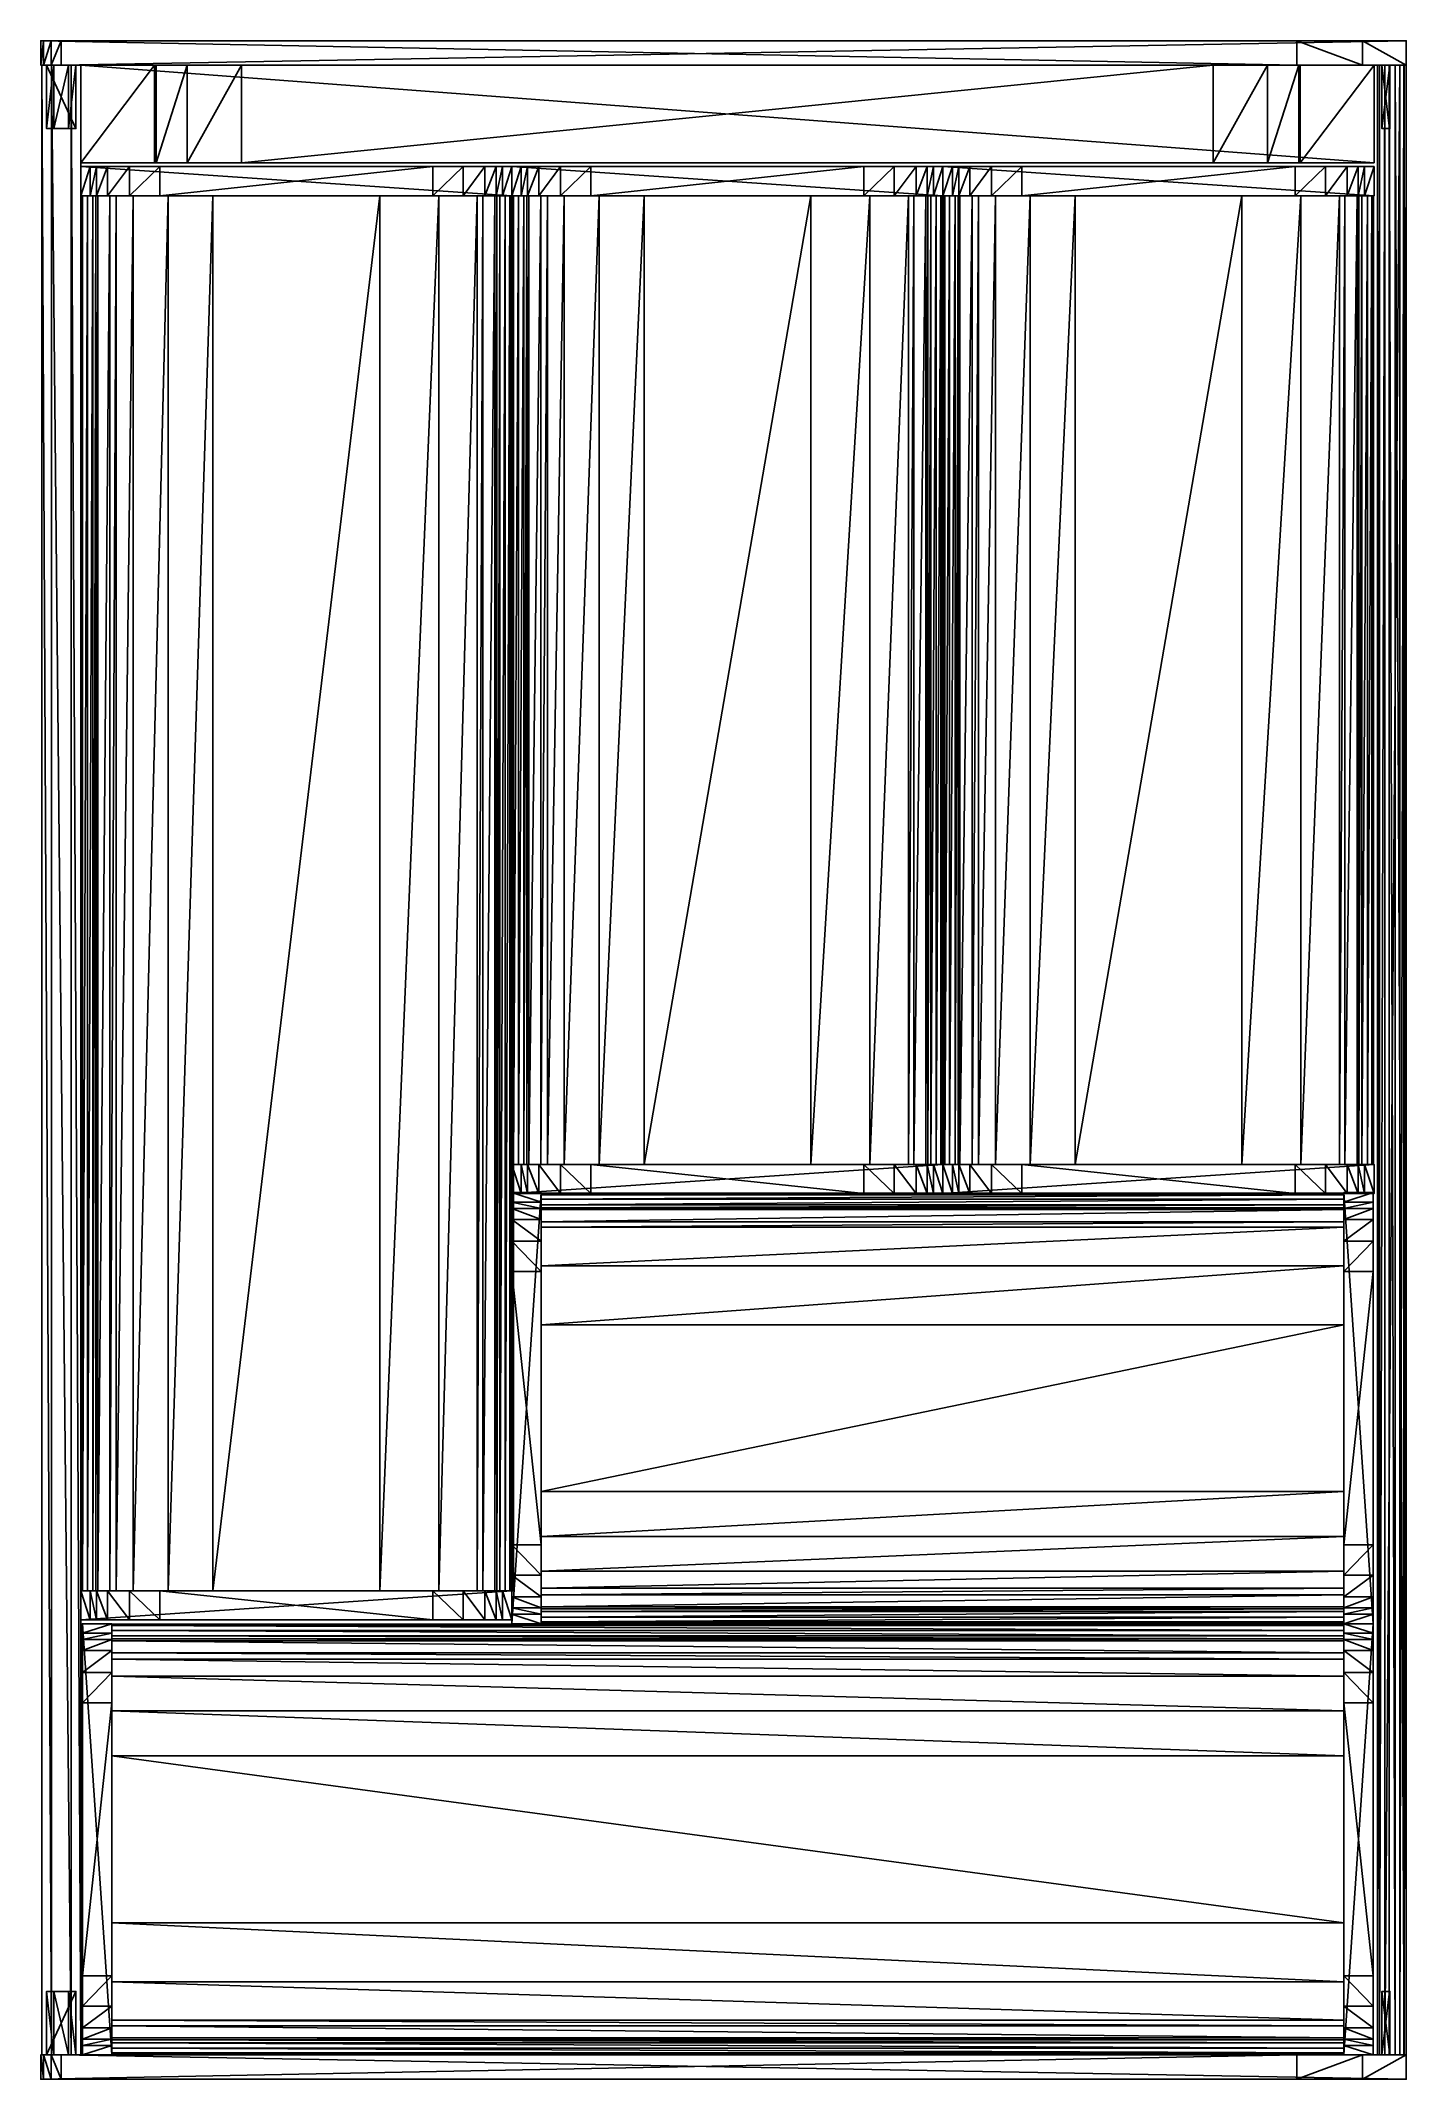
# Model space of a CAD drawing. Extents: x 0 to 280, y -418 to 0.
import ezdxf

# ---------------------------------------------------------------- set-up
doc = ezdxf.new("R2010")
doc.units = 0
doc.layers.get('0').update_dxf_attribs({"linetype": 'CONTINUOUS'})
doc.layers.add('CINZA', color=253, linetype='CONTINUOUS')
doc.layers.add('PRETO', color=254, linetype='CONTINUOUS')

# ---------------------------------------------------------------- blocks, each defined once
blk = doc.blocks.new('DFD')
at = {"layer": 'CINZA'}
for points in [[(266.11, -922.33, 57.09), (13.46, -922.33, 57.09), (266.11, -922.2, 58.08), (266.11, -922.33, 57.09)], [(266.11, -922.2, 58.08), (13.46, -922.33, 57.09), (13.46, -922.2, 58.08), (266.11, -922.2, 58.08)], [(13.46, -922.2, 58.08), (266.11, -922.2, 58.08), (266.11, -922.49, 59.19), (13.46, -922.2, 58.08)], [(13.46, -922.2, 58.08), (266.11, -922.49, 59.19), (13.46, -922.49, 59.19), (13.46, -922.2, 58.08)], [(266.11, -922.49, 59.19), (13.46, -922.49, 59.19), (266.11, -923.48, 59.77), (266.11, -922.49, 59.19)], [(266.11, -923.48, 59.77), (13.46, -922.49, 59.19), (13.46, -923.48, 59.77), (266.11, -923.48, 59.77)], [(266.11, -923.48, 59.77), (13.46, -923.48, 59.77), (266.11, -924.61, 59.91), (266.11, -923.48, 59.77)], [(13.46, -923.48, 59.77), (266.11, -924.61, 59.91), (13.46, -924.61, 59.91), (13.46, -923.48, 59.77)], [(13.46, -924.61, 59.91), (266.11, -924.61, 59.91), (266.11, -925.21, 59.71), (13.46, -924.61, 59.91)], [(13.46, -924.61, 59.91), (266.11, -925.21, 59.71), (13.46, -925.21, 59.71), (13.46, -924.61, 59.91)], [(266.11, -925.21, 59.71), (13.46, -925.21, 59.71), (266.11, -925.6, 59.04), (266.11, -925.21, 59.71)], [(266.11, -925.6, 59.04), (13.46, -925.21, 59.71), (13.46, -925.6, 59.04), (266.11, -925.6, 59.04)], [(266.11, -925.6, 59.04), (13.46, -925.6, 59.04), (266.11, -928.08, 40.79), (266.11, -925.6, 59.04)], [(266.11, -928.08, 40.79), (13.46, -925.6, 59.04), (13.46, -928.08, 40.79), (266.11, -928.08, 40.79)], [(266.11, -928.08, 40.79), (13.46, -928.08, 40.79), (266.11, -929.4, 31.09), (266.11, -928.08, 40.79)], [(266.11, -929.4, 31.09), (13.46, -929.4, 31.09), (266.11, -932.87, 22.27), (266.11, -929.4, 31.09)], [(266.11, -932.87, 22.27), (13.46, -929.4, 31.09), (13.46, -932.87, 22.27), (266.11, -932.87, 22.27)], [(266.11, -932.87, 22.27), (13.46, -932.87, 22.27), (266.11, -940.01, 16.03), (266.11, -932.87, 22.27)], [(266.11, -940.01, 16.03), (13.46, -932.87, 22.27), (13.46, -940.01, 16.03), (266.11, -940.01, 16.03)], [(266.11, -940.01, 16.03), (13.46, -940.01, 16.03), (266.11, -949.22, 13.79), (266.11, -940.01, 16.03)], [(266.11, -949.22, 13.79), (13.46, -940.01, 16.03), (13.46, -949.22, 13.79), (266.11, -949.22, 13.79)], [(266.11, -949.22, 13.79), (13.46, -949.22, 13.79), (266.11, -983.42, 13.79), (266.11, -949.22, 13.79)], [(266.11, -983.42, 13.79), (13.46, -949.22, 13.79), (13.46, -983.42, 13.79), (266.11, -983.42, 13.79)], [(266.11, -983.42, 13.79), (13.46, -983.42, 13.79), (266.11, -995.54, 17.94), (266.11, -983.42, 13.79)], [(266.11, -995.54, 17.94), (13.46, -983.42, 13.79), (13.46, -995.54, 17.94), (266.11, -995.54, 17.94)], [(266.11, -995.54, 17.94), (13.46, -995.54, 17.94), (266.11, -1003.43, 28.02), (266.11, -995.54, 17.94)], [(266.11, -1003.43, 28.02), (13.46, -995.54, 17.94), (13.46, -1003.43, 28.03), (266.11, -1003.43, 28.02)], [(266.11, -1003.43, 28.02), (13.46, -1003.43, 28.03), (266.11, -1004.56, 40.79), (266.11, -1003.43, 28.02)], [(266.11, -1004.56, 40.79), (13.46, -1003.43, 28.03), (13.46, -1004.56, 40.79), (266.11, -1004.56, 40.79)], [(266.11, -1004.56, 40.79), (13.46, -1004.56, 40.79), (266.11, -1007.04, 59.04), (266.11, -1004.56, 40.79)], [(266.11, -1007.04, 59.04), (13.46, -1004.56, 40.79), (13.46, -1007.04, 59.04), (266.11, -1007.04, 59.04)], [(266.11, -1007.04, 59.04), (13.46, -1007.04, 59.04), (266.11, -1007.43, 59.71), (266.11, -1007.04, 59.04)], [(266.11, -1007.43, 59.71), (13.46, -1007.04, 59.04), (13.46, -1007.43, 59.71), (266.11, -1007.43, 59.71)], [(266.11, -1007.43, 59.71), (13.46, -1007.43, 59.71), (266.11, -1008.03, 59.91), (266.11, -1007.43, 59.71)], [(266.11, -1008.03, 59.91), (13.46, -1007.43, 59.71), (13.46, -1008.03, 59.91), (266.11, -1008.03, 59.91)], [(13.46, -1008.03, 59.91), (266.11, -1008.03, 59.91), (266.11, -1009.16, 59.77), (13.46, -1008.03, 59.91)], [(13.46, -1008.03, 59.91), (266.11, -1009.16, 59.77), (13.46, -1009.16, 59.77), (13.46, -1008.03, 59.91)], [(266.11, -1009.16, 59.77), (13.46, -1009.16, 59.77), (266.11, -1010.09, 59.27), (266.11, -1009.16, 59.77)], [(266.11, -1010.09, 59.27), (13.46, -1009.16, 59.77), (13.46, -1010.09, 59.27), (266.11, -1010.09, 59.27)], [(266.11, -1010.09, 59.27), (13.46, -1010.09, 59.27), (266.11, -1010.44, 58.08), (266.11, -1010.09, 59.27)], [(266.11, -1010.44, 58.08), (13.46, -1010.09, 59.27), (13.46, -1010.44, 58.08), (266.11, -1010.44, 58.08)], [(13.46, -1010.44, 58.08), (266.11, -1010.44, 58.08), (266.11, -1010.31, 57.09), (13.46, -1010.44, 58.08)], [(13.46, -1010.44, 58.08), (266.11, -1010.31, 57.09), (13.46, -1010.31, 57.09), (13.46, -1010.44, 58.08)]]:
    blk.add_3dface(points, dxfattribs=at)
at = {"layer": 'PRETO'}
for points in [[(7.46, -1010.52, 54.2), (7.46, -922.12, 54.2), (7.46, -924.06, 40.37), (7.46, -1010.52, 54.2)], [(7.46, -1010.52, 60.3), (7.46, -922.12, 60.3), (7.46, -1010.52, 54.2), (7.46, -1010.52, 60.3)], [(7.46, -1010.52, 54.2), (7.46, -922.12, 60.3), (7.46, -922.12, 54.2), (7.46, -1010.52, 54.2)], [(13.46, -922.12, 60.3), (7.46, -922.12, 60.3), (7.46, -922.12, 54.2), (13.46, -922.12, 60.3)], [(13.46, -922.12, 60.3), (7.46, -922.12, 54.2), (13.46, -922.12, 54.2), (13.46, -922.12, 60.3)], [(7.46, -922.12, 54.2), (13.46, -922.12, 54.2), (7.46, -924.06, 40.37), (7.46, -922.12, 54.2)], [(7.46, -924.06, 40.37), (13.46, -922.12, 54.2), (13.46, -924.06, 40.37), (7.46, -924.06, 40.37)], [(7.46, -1010.52, 60.3), (13.46, -1010.52, 60.3), (7.46, -922.12, 60.3), (7.46, -1010.52, 60.3)], [(7.46, -922.12, 60.3), (13.46, -1010.52, 60.3), (13.46, -922.12, 60.3), (7.46, -922.12, 60.3)], [(13.46, -922.12, 60.3), (7.46, -922.12, 60.3), (7.46, -922.12, 54.2), (13.46, -922.12, 60.3)], [(13.46, -922.12, 60.3), (7.46, -922.12, 54.2), (13.46, -922.12, 54.2), (13.46, -922.12, 60.3)], [(13.46, -922.12, 54.2), (13.46, -1010.52, 54.2), (13.46, -924.06, 40.37), (13.46, -922.12, 54.2)], [(13.46, -922.12, 60.3), (13.46, -1010.52, 60.3), (13.46, -1010.52, 54.2), (13.46, -922.12, 60.3)], [(13.46, -922.12, 60.3), (13.46, -1010.52, 54.2), (13.46, -922.12, 54.2), (13.46, -922.12, 60.3)], [(266.11, -1010.52, 54.2), (266.11, -922.12, 54.2), (266.11, -924.06, 40.37), (266.11, -1010.52, 54.2)], [(266.11, -1010.52, 60.3), (266.11, -922.12, 60.3), (266.11, -1010.52, 54.2), (266.11, -1010.52, 60.3)], [(266.11, -1010.52, 54.2), (266.11, -922.12, 60.3), (266.11, -922.12, 54.2), (266.11, -1010.52, 54.2)], [(266.11, -922.12, 60.3), (272.11, -922.12, 60.3), (272.11, -922.12, 54.2), (266.11, -922.12, 60.3)], [(266.11, -922.12, 60.3), (272.11, -922.12, 54.2), (266.11, -922.12, 54.2), (266.11, -922.12, 60.3)], [(266.11, -922.12, 54.2), (272.11, -922.12, 54.2), (272.11, -924.06, 40.37), (266.11, -922.12, 54.2)], [(266.11, -922.12, 54.2), (272.11, -924.06, 40.37), (266.11, -924.06, 40.37), (266.11, -922.12, 54.2)], [(266.11, -1010.52, 60.3), (272.11, -1010.52, 60.3), (272.11, -922.12, 60.3), (266.11, -1010.52, 60.3)], [(266.11, -1010.52, 60.3), (272.11, -922.12, 60.3), (266.11, -922.12, 60.3), (266.11, -1010.52, 60.3)], [(266.11, -922.12, 60.3), (272.11, -922.12, 60.3), (272.11, -922.12, 54.2), (266.11, -922.12, 60.3)], [(266.11, -922.12, 60.3), (272.11, -922.12, 54.2), (266.11, -922.12, 54.2), (266.11, -922.12, 60.3)], [(272.11, -922.12, 54.2), (272.11, -1010.52, 54.2), (272.11, -924.06, 40.37), (272.11, -922.12, 54.2)], [(272.11, -922.12, 60.3), (272.11, -1010.52, 60.3), (272.11, -1010.52, 54.2), (272.11, -922.12, 60.3)], [(272.11, -922.12, 60.3), (272.11, -1010.52, 54.2), (272.11, -922.12, 54.2), (272.11, -922.12, 60.3)], [(7.46, -1008.58, 40.37), (7.46, -924.06, 40.37), (7.46, -1007.29, 31.2), (7.46, -1008.58, 40.37)], [(7.46, -1007.29, 31.2), (7.46, -924.06, 40.37), (7.46, -925.35, 31.2), (7.46, -1007.29, 31.2)], [(7.46, -1010.52, 54.2), (7.46, -924.06, 40.37), (7.46, -1008.58, 40.37), (7.46, -1010.52, 54.2)], [(7.46, -924.06, 40.37), (13.46, -924.06, 40.37), (7.46, -925.35, 31.2), (7.46, -924.06, 40.37)], [(7.46, -925.35, 31.2), (13.46, -924.06, 40.37), (13.46, -925.35, 31.2), (7.46, -925.35, 31.2)], [(7.46, -925.35, 31.2), (13.46, -925.35, 31.2), (7.46, -927.63, 23.71), (7.46, -925.35, 31.2)], [(7.46, -927.63, 23.71), (13.46, -925.35, 31.2), (13.46, -927.63, 23.71), (7.46, -927.63, 23.71)], [(7.46, -1007.29, 31.2), (7.46, -925.35, 31.2), (7.46, -927.63, 23.71), (7.46, -1007.29, 31.2)], [(7.46, -927.63, 23.71), (13.46, -927.63, 23.71), (7.46, -932.09, 17.28), (7.46, -927.63, 23.71)], [(7.46, -932.09, 17.28), (13.46, -927.63, 23.71), (13.46, -932.09, 17.28), (7.46, -932.09, 17.28)], [(7.46, -1007.29, 31.2), (7.46, -927.63, 23.71), (7.46, -1005.01, 23.71), (7.46, -1007.29, 31.2)], [(7.46, -1005.01, 23.71), (7.46, -927.63, 23.71), (7.46, -932.09, 17.28), (7.46, -1005.01, 23.71)], [(13.46, -924.06, 40.37), (13.46, -1008.58, 40.37), (13.46, -1007.29, 31.2), (13.46, -924.06, 40.37)], [(13.46, -924.06, 40.37), (13.46, -1007.29, 31.2), (13.46, -925.35, 31.2), (13.46, -924.06, 40.37)], [(13.46, -924.06, 40.37), (13.46, -1010.52, 54.2), (13.46, -1008.58, 40.37), (13.46, -924.06, 40.37)], [(13.46, -925.35, 31.2), (13.46, -1007.29, 31.2), (13.46, -927.63, 23.71), (13.46, -925.35, 31.2)], [(13.46, -927.63, 23.71), (13.46, -1007.29, 31.2), (13.46, -1005.01, 23.71), (13.46, -927.63, 23.71)], [(13.46, -927.63, 23.71), (13.46, -1005.01, 23.71), (13.46, -932.09, 17.28), (13.46, -927.63, 23.71)], [(266.11, -1008.58, 40.37), (266.11, -924.06, 40.37), (266.11, -1007.29, 31.2), (266.11, -1008.58, 40.37)], [(266.11, -1007.29, 31.2), (266.11, -924.06, 40.37), (266.11, -925.35, 31.2), (266.11, -1007.29, 31.2)], [(266.11, -1010.52, 54.2), (266.11, -924.06, 40.37), (266.11, -1008.58, 40.37), (266.11, -1010.52, 54.2)], [(266.11, -924.06, 40.37), (272.11, -924.06, 40.37), (272.11, -925.35, 31.2), (266.11, -924.06, 40.37)], [(266.11, -924.06, 40.37), (272.11, -925.35, 31.2), (266.11, -925.35, 31.2), (266.11, -924.06, 40.37)], [(266.11, -925.35, 31.2), (272.11, -925.35, 31.2), (272.11, -927.63, 23.71), (266.11, -925.35, 31.2)], [(266.11, -925.35, 31.2), (272.11, -927.63, 23.71), (266.11, -927.63, 23.71), (266.11, -925.35, 31.2)], [(266.11, -1007.29, 31.2), (266.11, -925.35, 31.2), (266.11, -927.63, 23.71), (266.11, -1007.29, 31.2)], [(266.11, -927.63, 23.71), (272.11, -927.63, 23.71), (272.11, -932.09, 17.28), (266.11, -927.63, 23.71)], [(266.11, -927.63, 23.71), (272.11, -932.09, 17.28), (266.11, -932.09, 17.28), (266.11, -927.63, 23.71)], [(266.11, -1007.29, 31.2), (266.11, -927.63, 23.71), (266.11, -1005.01, 23.71), (266.11, -1007.29, 31.2)], [(266.11, -1005.01, 23.71), (266.11, -927.63, 23.71), (266.11, -932.09, 17.28), (266.11, -1005.01, 23.71)], [(272.11, -924.06, 40.37), (272.11, -1008.58, 40.37), (272.11, -1007.29, 31.2), (272.11, -924.06, 40.37)], [(272.11, -924.06, 40.37), (272.11, -1007.29, 31.2), (272.11, -925.35, 31.2), (272.11, -924.06, 40.37)], [(272.11, -924.06, 40.37), (272.11, -1010.52, 54.2), (272.11, -1008.58, 40.37), (272.11, -924.06, 40.37)], [(272.11, -925.35, 31.2), (272.11, -1007.29, 31.2), (272.11, -927.63, 23.71), (272.11, -925.35, 31.2)], [(272.11, -927.63, 23.71), (272.11, -1007.29, 31.2), (272.11, -1005.01, 23.71), (272.11, -927.63, 23.71)], [(272.11, -927.63, 23.71), (272.11, -1005.01, 23.71), (272.11, -932.09, 17.28), (272.11, -927.63, 23.71)], [(7.46, -932.09, 17.28), (13.46, -932.09, 17.28), (7.46, -938.32, 12.54), (7.46, -932.09, 17.28)], [(7.46, -938.32, 12.54), (13.46, -932.09, 17.28), (13.46, -938.32, 12.54), (7.46, -938.32, 12.54)], [(7.46, -1005.01, 23.71), (7.46, -932.09, 17.28), (7.46, -1000.55, 17.28), (7.46, -1005.01, 23.71)], [(7.46, -1000.55, 17.28), (7.46, -932.09, 17.28), (7.46, -938.32, 12.54), (7.46, -1000.55, 17.28)], [(13.46, -932.09, 17.28), (13.46, -1005.01, 23.71), (13.46, -1000.55, 17.28), (13.46, -932.09, 17.28)], [(13.46, -932.09, 17.28), (13.46, -1000.55, 17.28), (13.46, -938.32, 12.54), (13.46, -932.09, 17.28)], [(266.11, -932.09, 17.28), (272.11, -932.09, 17.28), (272.11, -938.32, 12.54), (266.11, -932.09, 17.28)], [(266.11, -932.09, 17.28), (272.11, -938.32, 12.54), (266.11, -938.32, 12.54), (266.11, -932.09, 17.28)], [(266.11, -1005.01, 23.71), (266.11, -932.09, 17.28), (266.11, -1000.55, 17.28), (266.11, -1005.01, 23.71)], [(266.11, -1000.55, 17.28), (266.11, -932.09, 17.28), (266.11, -938.32, 12.54), (266.11, -1000.55, 17.28)], [(272.11, -932.09, 17.28), (272.11, -1005.01, 23.71), (272.11, -1000.55, 17.28), (272.11, -932.09, 17.28)], [(272.11, -932.09, 17.28), (272.11, -1000.55, 17.28), (272.11, -938.32, 12.54), (272.11, -932.09, 17.28)], [(7.46, -938.32, 12.54), (13.46, -938.32, 12.54), (7.46, -994.32, 12.54), (7.46, -938.32, 12.54)], [(7.46, -994.32, 12.54), (13.46, -938.32, 12.54), (13.46, -994.32, 12.54), (7.46, -994.32, 12.54)], [(7.46, -1000.55, 17.28), (7.46, -938.32, 12.54), (7.46, -994.32, 12.54), (7.46, -1000.55, 17.28)], [(13.46, -938.32, 12.54), (13.46, -1000.55, 17.28), (13.46, -994.32, 12.54), (13.46, -938.32, 12.54)], [(266.11, -938.32, 12.54), (272.11, -938.32, 12.54), (272.11, -994.32, 12.54), (266.11, -938.32, 12.54)], [(266.11, -938.32, 12.54), (272.11, -994.32, 12.54), (266.11, -994.32, 12.54), (266.11, -938.32, 12.54)], [(266.11, -1000.55, 17.28), (266.11, -938.32, 12.54), (266.11, -994.32, 12.54), (266.11, -1000.55, 17.28)], [(272.11, -938.32, 12.54), (272.11, -1000.55, 17.28), (272.11, -994.32, 12.54), (272.11, -938.32, 12.54)], [(7.46, -994.32, 12.54), (13.46, -994.32, 12.54), (7.46, -1000.55, 17.28), (7.46, -994.32, 12.54)], [(7.46, -1000.55, 17.28), (13.46, -994.32, 12.54), (13.46, -1000.55, 17.28), (7.46, -1000.55, 17.28)], [(266.11, -994.32, 12.54), (272.11, -994.32, 12.54), (272.11, -1000.55, 17.28), (266.11, -994.32, 12.54)], [(266.11, -994.32, 12.54), (272.11, -1000.55, 17.28), (266.11, -1000.55, 17.28), (266.11, -994.32, 12.54)], [(7.46, -1000.55, 17.28), (13.46, -1000.55, 17.28), (7.46, -1005.01, 23.71), (7.46, -1000.55, 17.28)], [(7.46, -1005.01, 23.71), (13.46, -1000.55, 17.28), (13.46, -1005.01, 23.71), (7.46, -1005.01, 23.71)], [(266.11, -1000.55, 17.28), (272.11, -1000.55, 17.28), (272.11, -1005.01, 23.71), (266.11, -1000.55, 17.28)], [(266.11, -1000.55, 17.28), (272.11, -1005.01, 23.71), (266.11, -1005.01, 23.71), (266.11, -1000.55, 17.28)], [(7.46, -1004.52, 54.2), (7.46, -1010.52, 54.2), (7.46, -1010.52, 60.3), (7.46, -1004.52, 54.2)], [(7.46, -1004.52, 54.2), (7.46, -1010.52, 60.3), (7.46, -1004.52, 60.3), (7.46, -1004.52, 54.2)], [(7.46, -1005.01, 23.71), (13.46, -1005.01, 23.71), (7.46, -1007.29, 31.2), (7.46, -1005.01, 23.71)], [(7.46, -1007.29, 31.2), (13.46, -1005.01, 23.71), (13.46, -1007.29, 31.2), (7.46, -1007.29, 31.2)], [(13.46, -1007.29, 31.2), (7.46, -1007.29, 31.2), (7.46, -1008.58, 40.37), (13.46, -1007.29, 31.2)], [(13.46, -1007.29, 31.2), (7.46, -1008.58, 40.37), (13.46, -1008.58, 40.37), (13.46, -1007.29, 31.2)], [(266.11, -1005.01, 23.71), (272.11, -1005.01, 23.71), (272.11, -1007.29, 31.2), (266.11, -1005.01, 23.71)], [(266.11, -1005.01, 23.71), (272.11, -1007.29, 31.2), (266.11, -1007.29, 31.2), (266.11, -1005.01, 23.71)], [(266.11, -1007.29, 31.2), (272.11, -1007.29, 31.2), (272.11, -1008.58, 40.37), (266.11, -1007.29, 31.2)], [(266.11, -1007.29, 31.2), (272.11, -1008.58, 40.37), (266.11, -1008.58, 40.37), (266.11, -1007.29, 31.2)], [(13.46, -1008.58, 40.37), (7.46, -1008.58, 40.37), (7.46, -1010.52, 54.2), (13.46, -1008.58, 40.37)], [(13.46, -1008.58, 40.37), (7.46, -1010.52, 54.2), (13.46, -1010.52, 54.2), (13.46, -1008.58, 40.37)], [(13.46, -1010.52, 54.2), (7.46, -1010.52, 54.2), (7.46, -1010.52, 60.3), (13.46, -1010.52, 54.2)], [(13.46, -1010.52, 54.2), (7.46, -1010.52, 60.3), (13.46, -1010.52, 60.3), (13.46, -1010.52, 54.2)], [(266.11, -1008.58, 40.37), (272.11, -1008.58, 40.37), (272.11, -1010.52, 54.2), (266.11, -1008.58, 40.37)], [(266.11, -1008.58, 40.37), (272.11, -1010.52, 54.2), (266.11, -1010.52, 54.2), (266.11, -1008.58, 40.37)], [(266.11, -1010.52, 54.2), (272.11, -1010.52, 54.2), (272.11, -1010.52, 60.3), (266.11, -1010.52, 54.2)], [(266.11, -1010.52, 54.2), (272.11, -1010.52, 60.3), (266.11, -1010.52, 60.3), (266.11, -1010.52, 54.2)]]:
    blk.add_3dface(points, dxfattribs=at)
blk = doc.blocks.new('848')
at = {"layer": 'CINZA'}
for points in [[(-336.04, -317.82, 57.09), (-336.04, -31.8, 57.09), (-336.17, -31.8, 58.08), (-336.04, -317.82, 57.09)], [(-336.04, -317.82, 57.09), (-336.17, -31.8, 58.08), (-336.17, -317.82, 58.08), (-336.04, -317.82, 57.09)], [(-336.17, -31.8, 58.08), (-336.17, -317.82, 58.08), (-335.88, -31.8, 59.19), (-336.17, -31.8, 58.08)], [(-335.88, -31.8, 59.19), (-336.17, -317.82, 58.08), (-335.88, -317.82, 59.19), (-335.88, -31.8, 59.19)], [(-335.88, -31.8, 59.19), (-335.88, -317.82, 59.19), (-334.89, -31.8, 59.77), (-335.88, -31.8, 59.19)], [(-334.89, -31.8, 59.77), (-335.88, -317.82, 59.19), (-334.89, -317.82, 59.77), (-334.89, -31.8, 59.77)], [(-334.89, -317.82, 59.77), (-334.89, -31.8, 59.77), (-333.76, -31.8, 59.91), (-334.89, -317.82, 59.77)], [(-334.89, -317.82, 59.77), (-333.76, -31.8, 59.91), (-333.76, -317.82, 59.91), (-334.89, -317.82, 59.77)], [(-333.76, -31.8, 59.91), (-333.76, -317.82, 59.91), (-333.16, -31.8, 59.71), (-333.76, -31.8, 59.91)], [(-333.16, -31.8, 59.71), (-333.76, -317.82, 59.91), (-333.16, -317.82, 59.71), (-333.16, -31.8, 59.71)], [(-333.16, -31.8, 59.71), (-333.16, -317.82, 59.71), (-332.77, -31.8, 59.04), (-333.16, -31.8, 59.71)], [(-332.77, -31.8, 59.04), (-333.16, -317.82, 59.71), (-332.77, -317.82, 59.04), (-332.77, -31.8, 59.04)], [(-332.77, -31.8, 59.04), (-332.77, -317.82, 59.04), (-330.29, -31.8, 40.79), (-332.77, -31.8, 59.04)], [(-330.29, -31.8, 40.79), (-332.77, -317.82, 59.04), (-330.29, -317.82, 40.79), (-330.29, -31.8, 40.79)], [(-330.29, -31.8, 40.79), (-330.29, -317.82, 40.79), (-328.97, -31.8, 31.09), (-330.29, -31.8, 40.79)], [(-328.97, -31.8, 31.09), (-330.29, -317.82, 40.79), (-328.97, -317.82, 31.09), (-328.97, -31.8, 31.09)], [(-328.97, -31.8, 31.09), (-328.97, -317.82, 31.09), (-325.5, -31.8, 22.27), (-328.97, -31.8, 31.09)], [(-325.5, -31.8, 22.27), (-328.97, -317.82, 31.09), (-325.5, -317.82, 22.27), (-325.5, -31.8, 22.27)], [(-325.5, -31.8, 22.27), (-325.5, -317.82, 22.27), (-318.36, -31.8, 16.03), (-325.5, -31.8, 22.27)], [(-318.36, -31.8, 16.03), (-325.5, -317.82, 22.27), (-318.36, -317.82, 16.03), (-318.36, -31.8, 16.03)], [(-318.36, -31.8, 16.03), (-318.36, -317.82, 16.03), (-309.15, -31.8, 13.79), (-318.36, -31.8, 16.03)], [(-309.15, -31.8, 13.79), (-318.36, -317.82, 16.03), (-309.15, -317.82, 13.79), (-309.15, -31.8, 13.79)], [(-309.15, -31.8, 13.79), (-309.15, -317.82, 13.79), (-274.95, -31.8, 13.79), (-309.15, -31.8, 13.79)], [(-274.95, -31.8, 13.79), (-309.15, -317.82, 13.79), (-274.95, -317.82, 13.79), (-274.95, -31.8, 13.79)], [(-274.95, -31.8, 13.79), (-274.95, -317.82, 13.79), (-262.83, -31.8, 17.94), (-274.95, -31.8, 13.79)], [(-262.83, -31.8, 17.94), (-274.95, -317.82, 13.79), (-262.83, -317.82, 17.94), (-262.83, -31.8, 17.94)], [(-262.83, -31.8, 17.94), (-262.83, -317.82, 17.94), (-254.94, -31.8, 28.02), (-262.83, -31.8, 17.94)], [(-254.94, -31.8, 28.02), (-262.83, -317.82, 17.94), (-254.94, -317.82, 28.03), (-254.94, -31.8, 28.02)], [(-254.94, -31.8, 28.02), (-254.94, -317.82, 28.03), (-253.81, -31.8, 40.79), (-254.94, -31.8, 28.02)], [(-253.81, -31.8, 40.79), (-254.94, -317.82, 28.03), (-253.81, -317.82, 40.79), (-253.81, -31.8, 40.79)], [(-253.81, -31.8, 40.79), (-253.81, -317.82, 40.79), (-251.33, -31.8, 59.04), (-253.81, -31.8, 40.79)], [(-251.33, -31.8, 59.04), (-253.81, -317.82, 40.79), (-251.33, -317.82, 59.04), (-251.33, -31.8, 59.04)], [(-251.33, -31.8, 59.04), (-251.33, -317.82, 59.04), (-250.94, -31.8, 59.71), (-251.33, -31.8, 59.04)], [(-250.94, -31.8, 59.71), (-251.33, -317.82, 59.04), (-250.94, -317.82, 59.71), (-250.94, -31.8, 59.71)], [(-250.94, -31.8, 59.71), (-250.94, -317.82, 59.71), (-250.34, -31.8, 59.91), (-250.94, -31.8, 59.71)], [(-250.94, -317.82, 59.71), (-250.34, -31.8, 59.91), (-250.34, -317.82, 59.91), (-250.94, -317.82, 59.71)], [(-250.34, -31.8, 59.91), (-250.34, -317.82, 59.91), (-249.21, -31.8, 59.77), (-250.34, -31.8, 59.91)], [(-250.34, -317.82, 59.91), (-249.21, -31.8, 59.77), (-249.21, -317.82, 59.77), (-250.34, -317.82, 59.91)], [(-249.21, -31.8, 59.77), (-249.21, -317.82, 59.77), (-248.28, -31.8, 59.27), (-249.21, -31.8, 59.77)], [(-248.28, -31.8, 59.27), (-249.21, -317.82, 59.77), (-248.28, -317.82, 59.27), (-248.28, -31.8, 59.27)], [(-248.28, -317.82, 59.27), (-248.28, -31.8, 59.27), (-247.93, -31.8, 58.08), (-248.28, -317.82, 59.27)], [(-248.28, -317.82, 59.27), (-247.93, -31.8, 58.08), (-247.93, -317.82, 58.08), (-248.28, -317.82, 59.27)], [(-247.93, -31.8, 58.08), (-247.93, -317.82, 58.08), (-248.06, -31.8, 57.09), (-247.93, -31.8, 58.08)], [(-248.06, -31.8, 57.09), (-247.93, -317.82, 58.08), (-248.06, -317.82, 57.09), (-248.06, -31.8, 57.09)], [(-247.77, -31.8, 58.08), (-247.64, -317.82, 57.09), (-247.77, -317.82, 58.08), (-247.77, -31.8, 58.08)], [(-247.77, -317.82, 58.08), (-247.77, -31.8, 58.08), (-247.48, -31.8, 59.19), (-247.77, -317.82, 58.08)], [(-247.77, -317.82, 58.08), (-247.48, -31.8, 59.19), (-247.48, -317.82, 59.19), (-247.77, -317.82, 58.08)]]:
    blk.add_3dface(points, dxfattribs=at)
at = {"layer": 'PRETO'}
for points in [[(-336.25, -25.8, 60.3), (-247.85, -25.8, 60.3), (-247.85, -25.8, 54.2), (-336.25, -25.8, 60.3)], [(-336.25, -25.8, 60.3), (-247.85, -25.8, 54.2), (-336.25, -25.8, 54.2), (-336.25, -25.8, 60.3)], [(-336.25, -25.8, 54.2), (-247.85, -25.8, 54.2), (-334.31, -25.8, 40.37), (-336.25, -25.8, 54.2)], [(-336.25, -31.8, 60.3), (-336.25, -25.8, 60.3), (-336.25, -25.8, 54.2), (-336.25, -31.8, 60.3)], [(-336.25, -31.8, 60.3), (-336.25, -25.8, 54.2), (-336.25, -31.8, 54.2), (-336.25, -31.8, 60.3)], [(-336.25, -31.8, 54.2), (-336.25, -25.8, 54.2), (-334.31, -25.8, 40.37), (-336.25, -31.8, 54.2)], [(-336.25, -31.8, 54.2), (-334.31, -25.8, 40.37), (-334.31, -31.8, 40.37), (-336.25, -31.8, 54.2)], [(-247.85, -31.8, 60.3), (-247.85, -25.8, 60.3), (-336.25, -25.8, 60.3), (-247.85, -31.8, 60.3)], [(-247.85, -31.8, 60.3), (-336.25, -25.8, 60.3), (-336.25, -31.8, 60.3), (-247.85, -31.8, 60.3)], [(-334.31, -25.8, 40.37), (-249.79, -25.8, 40.37), (-251.08, -25.8, 31.2), (-334.31, -25.8, 40.37)], [(-334.31, -25.8, 40.37), (-251.08, -25.8, 31.2), (-333.02, -25.8, 31.2), (-334.31, -25.8, 40.37)], [(-334.31, -25.8, 40.37), (-247.85, -25.8, 54.2), (-249.79, -25.8, 40.37), (-334.31, -25.8, 40.37)], [(-334.31, -31.8, 40.37), (-334.31, -25.8, 40.37), (-333.02, -25.8, 31.2), (-334.31, -31.8, 40.37)], [(-334.31, -31.8, 40.37), (-333.02, -25.8, 31.2), (-333.02, -31.8, 31.2), (-334.31, -31.8, 40.37)], [(-333.02, -31.8, 31.2), (-333.02, -25.8, 31.2), (-330.74, -25.8, 23.71), (-333.02, -31.8, 31.2)], [(-333.02, -31.8, 31.2), (-330.74, -25.8, 23.71), (-330.74, -31.8, 23.71), (-333.02, -31.8, 31.2)], [(-333.02, -25.8, 31.2), (-251.08, -25.8, 31.2), (-330.74, -25.8, 23.71), (-333.02, -25.8, 31.2)], [(-330.74, -31.8, 23.71), (-330.74, -25.8, 23.71), (-326.28, -25.8, 17.28), (-330.74, -31.8, 23.71)], [(-330.74, -31.8, 23.71), (-326.28, -25.8, 17.28), (-326.28, -31.8, 17.28), (-330.74, -31.8, 23.71)], [(-330.74, -25.8, 23.71), (-251.08, -25.8, 31.2), (-253.36, -25.8, 23.71), (-330.74, -25.8, 23.71)], [(-330.74, -25.8, 23.71), (-253.36, -25.8, 23.71), (-326.28, -25.8, 17.28), (-330.74, -25.8, 23.71)], [(-326.28, -31.8, 17.28), (-326.28, -25.8, 17.28), (-320.05, -25.8, 12.54), (-326.28, -31.8, 17.28)], [(-326.28, -31.8, 17.28), (-320.05, -25.8, 12.54), (-320.05, -31.8, 12.54), (-326.28, -31.8, 17.28)], [(-326.28, -25.8, 17.28), (-253.36, -25.8, 23.71), (-257.82, -25.8, 17.28), (-326.28, -25.8, 17.28)], [(-326.28, -25.8, 17.28), (-257.82, -25.8, 17.28), (-320.05, -25.8, 12.54), (-326.28, -25.8, 17.28)], [(-320.05, -31.8, 12.54), (-320.05, -25.8, 12.54), (-264.05, -25.8, 12.54), (-320.05, -31.8, 12.54)], [(-320.05, -31.8, 12.54), (-264.05, -25.8, 12.54), (-264.05, -31.8, 12.54), (-320.05, -31.8, 12.54)], [(-320.05, -25.8, 12.54), (-257.82, -25.8, 17.28), (-264.05, -25.8, 12.54), (-320.05, -25.8, 12.54)], [(-264.05, -31.8, 12.54), (-264.05, -25.8, 12.54), (-257.82, -25.8, 17.28), (-264.05, -31.8, 12.54)], [(-264.05, -31.8, 12.54), (-257.82, -25.8, 17.28), (-257.82, -31.8, 17.28), (-264.05, -31.8, 12.54)], [(-257.82, -31.8, 17.28), (-257.82, -25.8, 17.28), (-253.36, -25.8, 23.71), (-257.82, -31.8, 17.28)], [(-257.82, -31.8, 17.28), (-253.36, -25.8, 23.71), (-253.36, -31.8, 23.71), (-257.82, -31.8, 17.28)], [(-253.36, -31.8, 23.71), (-253.36, -25.8, 23.71), (-251.08, -25.8, 31.2), (-253.36, -31.8, 23.71)], [(-253.36, -31.8, 23.71), (-251.08, -25.8, 31.2), (-251.08, -31.8, 31.2), (-253.36, -31.8, 23.71)], [(-251.08, -31.8, 31.2), (-251.08, -25.8, 31.2), (-249.79, -25.8, 40.37), (-251.08, -31.8, 31.2)], [(-251.08, -31.8, 31.2), (-249.79, -25.8, 40.37), (-249.79, -31.8, 40.37), (-251.08, -31.8, 31.2)], [(-249.79, -31.8, 40.37), (-249.79, -25.8, 40.37), (-247.85, -25.8, 54.2), (-249.79, -31.8, 40.37)], [(-249.79, -31.8, 40.37), (-247.85, -25.8, 54.2), (-247.85, -31.8, 54.2), (-249.79, -31.8, 40.37)], [(-247.85, -31.8, 54.2), (-247.85, -25.8, 54.2), (-247.85, -25.8, 60.3), (-247.85, -31.8, 54.2)], [(-247.85, -31.8, 54.2), (-247.85, -25.8, 60.3), (-247.85, -31.8, 60.3), (-247.85, -31.8, 54.2)], [(-247.85, -31.8, 60.3), (-247.85, -25.8, 60.3), (-247.85, -25.8, 54.2), (-247.85, -31.8, 60.3)], [(-247.85, -31.8, 60.3), (-247.85, -25.8, 54.2), (-247.85, -31.8, 54.2), (-247.85, -31.8, 60.3)], [(-247.85, -31.8, 60.3), (-336.25, -31.8, 60.3), (-247.85, -31.8, 54.2), (-247.85, -31.8, 60.3)], [(-247.85, -31.8, 54.2), (-336.25, -31.8, 60.3), (-336.25, -31.8, 54.2), (-247.85, -31.8, 54.2)], [(-247.85, -31.8, 54.2), (-336.25, -31.8, 54.2), (-334.31, -31.8, 40.37), (-247.85, -31.8, 54.2)], [(-249.79, -31.8, 40.37), (-334.31, -31.8, 40.37), (-251.08, -31.8, 31.2), (-249.79, -31.8, 40.37)], [(-251.08, -31.8, 31.2), (-334.31, -31.8, 40.37), (-333.02, -31.8, 31.2), (-251.08, -31.8, 31.2)], [(-247.85, -31.8, 54.2), (-334.31, -31.8, 40.37), (-249.79, -31.8, 40.37), (-247.85, -31.8, 54.2)], [(-251.08, -31.8, 31.2), (-333.02, -31.8, 31.2), (-330.74, -31.8, 23.71), (-251.08, -31.8, 31.2)], [(-251.08, -31.8, 31.2), (-330.74, -31.8, 23.71), (-253.36, -31.8, 23.71), (-251.08, -31.8, 31.2)], [(-253.36, -31.8, 23.71), (-330.74, -31.8, 23.71), (-326.28, -31.8, 17.28), (-253.36, -31.8, 23.71)], [(-253.36, -31.8, 23.71), (-326.28, -31.8, 17.28), (-257.82, -31.8, 17.28), (-253.36, -31.8, 23.71)], [(-257.82, -31.8, 17.28), (-326.28, -31.8, 17.28), (-320.05, -31.8, 12.54), (-257.82, -31.8, 17.28)], [(-257.82, -31.8, 17.28), (-320.05, -31.8, 12.54), (-264.05, -31.8, 12.54), (-257.82, -31.8, 17.28)], [(-336.25, -317.82, 60.3), (-247.85, -317.82, 60.3), (-247.85, -317.82, 54.2), (-336.25, -317.82, 60.3)], [(-336.25, -317.82, 60.3), (-247.85, -317.82, 54.2), (-336.25, -317.82, 54.2), (-336.25, -317.82, 60.3)], [(-336.25, -317.82, 54.2), (-247.85, -317.82, 54.2), (-334.31, -317.82, 40.37), (-336.25, -317.82, 54.2)], [(-336.25, -323.82, 60.3), (-336.25, -317.82, 60.3), (-336.25, -323.82, 54.2), (-336.25, -323.82, 60.3)], [(-336.25, -323.82, 54.2), (-336.25, -317.82, 60.3), (-336.25, -317.82, 54.2), (-336.25, -323.82, 54.2)], [(-336.25, -317.82, 54.2), (-336.25, -323.82, 54.2), (-334.31, -323.82, 40.37), (-336.25, -317.82, 54.2)], [(-336.25, -317.82, 54.2), (-334.31, -323.82, 40.37), (-334.31, -317.82, 40.37), (-336.25, -317.82, 54.2)], [(-247.85, -323.82, 60.3), (-247.85, -317.82, 60.3), (-336.25, -323.82, 60.3), (-247.85, -323.82, 60.3)], [(-336.25, -323.82, 60.3), (-247.85, -317.82, 60.3), (-336.25, -317.82, 60.3), (-336.25, -323.82, 60.3)], [(-334.31, -317.82, 40.37), (-249.79, -317.82, 40.37), (-251.08, -317.82, 31.2), (-334.31, -317.82, 40.37)], [(-334.31, -317.82, 40.37), (-251.08, -317.82, 31.2), (-333.02, -317.82, 31.2), (-334.31, -317.82, 40.37)], [(-334.31, -317.82, 40.37), (-247.85, -317.82, 54.2), (-249.79, -317.82, 40.37), (-334.31, -317.82, 40.37)], [(-334.31, -317.82, 40.37), (-334.31, -323.82, 40.37), (-333.02, -323.82, 31.2), (-334.31, -317.82, 40.37)], [(-334.31, -317.82, 40.37), (-333.02, -323.82, 31.2), (-333.02, -317.82, 31.2), (-334.31, -317.82, 40.37)], [(-333.02, -323.82, 31.2), (-333.02, -317.82, 31.2), (-330.74, -323.82, 23.71), (-333.02, -323.82, 31.2)], [(-330.74, -323.82, 23.71), (-333.02, -317.82, 31.2), (-330.74, -317.82, 23.71), (-330.74, -323.82, 23.71)], [(-333.02, -317.82, 31.2), (-251.08, -317.82, 31.2), (-330.74, -317.82, 23.71), (-333.02, -317.82, 31.2)], [(-330.74, -323.82, 23.71), (-330.74, -317.82, 23.71), (-326.28, -323.82, 17.28), (-330.74, -323.82, 23.71)], [(-326.28, -323.82, 17.28), (-330.74, -317.82, 23.71), (-326.28, -317.82, 17.28), (-326.28, -323.82, 17.28)], [(-330.74, -317.82, 23.71), (-251.08, -317.82, 31.2), (-253.36, -317.82, 23.71), (-330.74, -317.82, 23.71)], [(-330.74, -317.82, 23.71), (-253.36, -317.82, 23.71), (-326.28, -317.82, 17.28), (-330.74, -317.82, 23.71)], [(-326.28, -323.82, 17.28), (-326.28, -317.82, 17.28), (-320.05, -323.82, 12.54), (-326.28, -323.82, 17.28)], [(-320.05, -323.82, 12.54), (-326.28, -317.82, 17.28), (-320.05, -317.82, 12.54), (-320.05, -323.82, 12.54)], [(-326.28, -317.82, 17.28), (-253.36, -317.82, 23.71), (-257.82, -317.82, 17.28), (-326.28, -317.82, 17.28)], [(-326.28, -317.82, 17.28), (-257.82, -317.82, 17.28), (-320.05, -317.82, 12.54), (-326.28, -317.82, 17.28)], [(-320.05, -323.82, 12.54), (-320.05, -317.82, 12.54), (-264.05, -323.82, 12.54), (-320.05, -323.82, 12.54)], [(-264.05, -323.82, 12.54), (-320.05, -317.82, 12.54), (-264.05, -317.82, 12.54), (-264.05, -323.82, 12.54)], [(-320.05, -317.82, 12.54), (-257.82, -317.82, 17.28), (-264.05, -317.82, 12.54), (-320.05, -317.82, 12.54)], [(-264.05, -323.82, 12.54), (-264.05, -317.82, 12.54), (-257.82, -323.82, 17.28), (-264.05, -323.82, 12.54)], [(-257.82, -323.82, 17.28), (-264.05, -317.82, 12.54), (-257.82, -317.82, 17.28), (-257.82, -323.82, 17.28)], [(-257.82, -323.82, 17.28), (-257.82, -317.82, 17.28), (-253.36, -323.82, 23.71), (-257.82, -323.82, 17.28)], [(-253.36, -323.82, 23.71), (-257.82, -317.82, 17.28), (-253.36, -317.82, 23.71), (-253.36, -323.82, 23.71)], [(-253.36, -323.82, 23.71), (-253.36, -317.82, 23.71), (-251.08, -323.82, 31.2), (-253.36, -323.82, 23.71)], [(-251.08, -323.82, 31.2), (-253.36, -317.82, 23.71), (-251.08, -317.82, 31.2), (-251.08, -323.82, 31.2)], [(-251.08, -323.82, 31.2), (-251.08, -317.82, 31.2), (-249.79, -323.82, 40.37), (-251.08, -323.82, 31.2)], [(-249.79, -323.82, 40.37), (-251.08, -317.82, 31.2), (-249.79, -317.82, 40.37), (-249.79, -323.82, 40.37)], [(-249.79, -323.82, 40.37), (-249.79, -317.82, 40.37), (-247.85, -323.82, 54.2), (-249.79, -323.82, 40.37)], [(-247.85, -323.82, 54.2), (-249.79, -317.82, 40.37), (-247.85, -317.82, 54.2), (-247.85, -323.82, 54.2)], [(-247.85, -317.82, 54.2), (-247.85, -323.82, 54.2), (-247.85, -323.82, 60.3), (-247.85, -317.82, 54.2)], [(-247.85, -317.82, 54.2), (-247.85, -323.82, 60.3), (-247.85, -317.82, 60.3), (-247.85, -317.82, 54.2)], [(-247.85, -317.82, 60.3), (-247.85, -323.82, 60.3), (-247.85, -323.82, 54.2), (-247.85, -317.82, 60.3)], [(-247.85, -317.82, 60.3), (-247.85, -323.82, 54.2), (-247.85, -317.82, 54.2), (-247.85, -317.82, 60.3)], [(-247.85, -323.82, 60.3), (-336.25, -323.82, 60.3), (-247.85, -323.82, 54.2), (-247.85, -323.82, 60.3)], [(-247.85, -323.82, 54.2), (-336.25, -323.82, 60.3), (-336.25, -323.82, 54.2), (-247.85, -323.82, 54.2)], [(-336.25, -323.82, 54.2), (-247.85, -323.82, 54.2), (-334.31, -323.82, 40.37), (-336.25, -323.82, 54.2)], [(-247.85, -323.82, 60.3), (-336.25, -323.82, 60.3), (-247.85, -323.82, 54.2), (-247.85, -323.82, 60.3)], [(-247.85, -323.82, 54.2), (-336.25, -323.82, 60.3), (-336.25, -323.82, 54.2), (-247.85, -323.82, 54.2)], [(-336.25, -323.82, 54.2), (-247.85, -323.82, 54.2), (-334.31, -323.82, 40.37), (-336.25, -323.82, 54.2)], [(-334.31, -323.82, 40.37), (-249.79, -323.82, 40.37), (-251.08, -323.82, 31.2), (-334.31, -323.82, 40.37)], [(-251.08, -323.82, 31.2), (-334.31, -323.82, 40.37), (-333.02, -323.82, 31.2), (-251.08, -323.82, 31.2)], [(-249.79, -323.82, 40.37), (-334.31, -323.82, 40.37), (-251.08, -323.82, 31.2), (-249.79, -323.82, 40.37)], [(-251.08, -323.82, 31.2), (-334.31, -323.82, 40.37), (-333.02, -323.82, 31.2), (-251.08, -323.82, 31.2)], [(-334.31, -323.82, 40.37), (-247.85, -323.82, 54.2), (-249.79, -323.82, 40.37), (-334.31, -323.82, 40.37)], [(-334.31, -323.82, 40.37), (-247.85, -323.82, 54.2), (-249.79, -323.82, 40.37), (-334.31, -323.82, 40.37)], [(-251.08, -323.82, 31.2), (-333.02, -323.82, 31.2), (-330.74, -323.82, 23.71), (-251.08, -323.82, 31.2)], [(-251.08, -323.82, 31.2), (-333.02, -323.82, 31.2), (-330.74, -323.82, 23.71), (-251.08, -323.82, 31.2)], [(-251.08, -323.82, 31.2), (-330.74, -323.82, 23.71), (-253.36, -323.82, 23.71), (-251.08, -323.82, 31.2)], [(-253.36, -323.82, 23.71), (-330.74, -323.82, 23.71), (-326.28, -323.82, 17.28), (-253.36, -323.82, 23.71)], [(-251.08, -323.82, 31.2), (-330.74, -323.82, 23.71), (-253.36, -323.82, 23.71), (-251.08, -323.82, 31.2)], [(-253.36, -323.82, 23.71), (-330.74, -323.82, 23.71), (-326.28, -323.82, 17.28), (-253.36, -323.82, 23.71)], [(-253.36, -323.82, 23.71), (-326.28, -323.82, 17.28), (-257.82, -323.82, 17.28), (-253.36, -323.82, 23.71)], [(-257.82, -323.82, 17.28), (-326.28, -323.82, 17.28), (-320.05, -323.82, 12.54), (-257.82, -323.82, 17.28)], [(-253.36, -323.82, 23.71), (-326.28, -323.82, 17.28), (-257.82, -323.82, 17.28), (-253.36, -323.82, 23.71)], [(-257.82, -323.82, 17.28), (-326.28, -323.82, 17.28), (-320.05, -323.82, 12.54), (-257.82, -323.82, 17.28)], [(-257.82, -323.82, 17.28), (-320.05, -323.82, 12.54), (-264.05, -323.82, 12.54), (-257.82, -323.82, 17.28)], [(-257.82, -323.82, 17.28), (-320.05, -323.82, 12.54), (-264.05, -323.82, 12.54), (-257.82, -323.82, 17.28)]]:
    blk.add_3dface(points, dxfattribs=at)

msp = doc.modelspace()

# ---------------------------------------------------------------- linework, layer by layer
at = {"layer": 'CINZA'}
for points in [[(2.2, -413, 63.46), (2.2, -5, 63.46), (0.2, -5, 60), (2.2, -413, 63.46)], [(2.2, -413, 63.46), (0.2, -5, 60), (0.2, -413, 60), (2.2, -413, 63.46)], [(0.2, -413, 60), (0.2, -5, 60), (0.2, -5), (0.2, -413, 60)], [(0.2, -413, 60), (0.2, -5), (0.2, -413), (0.2, -413, 60)], [(6.2, -413, 63.46), (6.2, -5, 63.46), (2.2, -5, 63.46), (6.2, -413, 63.46)], [(6.2, -413, 63.46), (2.2, -5, 63.46), (2.2, -413, 63.46), (6.2, -413, 63.46)], [(8.2, -413, 60), (8.2, -5, 60), (6.2, -5, 63.46), (8.2, -413, 60)], [(8.2, -413, 60), (6.2, -5, 63.46), (6.2, -413, 63.46), (8.2, -413, 60)], [(8.2, -413), (8.2, -5), (8.2, -5, 60), (8.2, -413)], [(8.2, -413), (8.2, -5, 60), (8.2, -413, 60), (8.2, -413)], [(274.1, -5, 42.75), (274.1, -413, 42.75), (274.1, -5, 61.18), (274.1, -5, 42.75)], [(274.1, -413, 42.75), (274.1, -5, 61.18), (274.1, -413, 61.18), (274.1, -413, 42.75)], [(274.1, -5, 61.18), (274.1, -413, 61.18), (274.51, -5, 62.4), (274.1, -5, 61.18)], [(274.51, -5, 62.4), (274.1, -413, 61.18), (274.51, -413, 62.4), (274.51, -5, 62.4)], [(274.51, -5, 62.4), (274.51, -413, 62.4), (275.58, -5, 63.11), (274.51, -5, 62.4)], [(275.58, -5, 63.11), (274.51, -413, 62.4), (275.58, -413, 63.11), (275.58, -5, 63.11)], [(275.58, -5, 63.11), (275.58, -413, 63.11), (278.7, -5, 63.9), (275.58, -5, 63.11)], [(278.7, -5, 63.9), (275.58, -413, 63.11), (278.7, -413, 63.9), (278.7, -5, 63.9)], [(277.7, -413, 46.9), (277.7, -5, 46.9), (276.5, -5, 46.9), (277.7, -413, 46.9)], [(277.7, -413, 46.9), (276.5, -5, 46.9), (276.5, -413, 46.9), (277.7, -413, 46.9)], [(276.5, -413, 46.9), (276.5, -5, 46.9), (276.5, -5, 40.9), (276.5, -413, 46.9)], [(276.5, -413, 46.9), (276.5, -5, 40.9), (276.5, -413, 40.9), (276.5, -413, 46.9)], [(279.59, -413, 59.9), (279.59, -5, 59.9), (277.7, -5, 60.2), (279.59, -413, 59.9)], [(279.59, -413, 59.9), (277.7, -5, 60.2), (277.7, -413, 60.2), (279.59, -413, 59.9)], [(277.7, -5, 60.2), (277.7, -413, 60.2), (277.7, -5, 46.9), (277.7, -5, 60.2)], [(277.7, -5, 46.9), (277.7, -413, 60.2), (277.7, -413, 46.9), (277.7, -5, 46.9)], [(278.7, -5, 63.9), (278.7, -413, 63.9), (279.49, -5, 63.63), (278.7, -5, 63.9)], [(279.49, -5, 63.63), (278.7, -413, 63.9), (279.49, -413, 63.63), (279.49, -5, 63.63)], [(279.49, -5, 63.63), (279.49, -413, 63.63), (280, -5, 62.6), (279.49, -5, 63.63)], [(280, -5, 62.6), (279.49, -413, 63.63), (280, -413, 62.6), (280, -5, 62.6)], [(280, -5, 62.6), (280, -413, 62.6), (279.59, -5, 59.9), (280, -5, 62.6)], [(279.59, -5, 59.9), (280, -413, 62.6), (279.59, -413, 59.9), (279.59, -5, 59.9)], [(96.81, -230.4, 57.09), (96.81, -31.8, 57.09), (96.68, -31.8, 58.08), (96.81, -230.4, 57.09)], [(96.68, -31.8, 58.08), (96.81, -230.4, 57.09), (96.68, -230.4, 58.08), (96.68, -31.8, 58.08)], [(96.68, -230.4, 58.08), (96.68, -31.8, 58.08), (96.97, -31.8, 59.19), (96.68, -230.4, 58.08)], [(96.68, -230.4, 58.08), (96.97, -31.8, 59.19), (96.97, -230.4, 59.19), (96.68, -230.4, 58.08)], [(96.97, -31.8, 59.19), (96.97, -230.4, 59.19), (97.96, -31.8, 59.77), (96.97, -31.8, 59.19)], [(97.96, -31.8, 59.77), (96.97, -230.4, 59.19), (97.96, -230.4, 59.77), (97.96, -31.8, 59.77)], [(97.96, -230.4, 59.77), (97.96, -31.8, 59.77), (99.09, -31.8, 59.91), (97.96, -230.4, 59.77)], [(97.96, -230.4, 59.77), (99.09, -31.8, 59.91), (99.09, -230.4, 59.91), (97.96, -230.4, 59.77)], [(99.09, -31.8, 59.91), (99.09, -230.4, 59.91), (99.69, -31.8, 59.71), (99.09, -31.8, 59.91)], [(99.69, -31.8, 59.71), (99.09, -230.4, 59.91), (99.69, -230.4, 59.71), (99.69, -31.8, 59.71)], [(99.69, -31.8, 59.71), (99.69, -230.4, 59.71), (100.08, -31.8, 59.04), (99.69, -31.8, 59.71)], [(100.08, -31.8, 59.04), (99.69, -230.4, 59.71), (100.08, -230.4, 59.04), (100.08, -31.8, 59.04)], [(100.08, -31.8, 59.04), (100.08, -230.4, 59.04), (102.56, -31.8, 40.79), (100.08, -31.8, 59.04)], [(102.56, -31.8, 40.79), (100.08, -230.4, 59.04), (102.56, -230.4, 40.79), (102.56, -31.8, 40.79)], [(102.56, -31.8, 40.79), (102.56, -230.4, 40.79), (103.88, -31.8, 31.09), (102.56, -31.8, 40.79)], [(103.88, -31.8, 31.09), (102.56, -230.4, 40.79), (103.88, -230.4, 31.09), (103.88, -31.8, 31.09)], [(103.88, -31.8, 31.09), (103.88, -230.4, 31.09), (107.35, -31.8, 22.27), (103.88, -31.8, 31.09)], [(107.35, -31.8, 22.27), (103.88, -230.4, 31.09), (107.35, -230.4, 22.27), (107.35, -31.8, 22.27)], [(107.35, -31.8, 22.27), (107.35, -230.4, 22.27), (114.49, -31.8, 16.03), (107.35, -31.8, 22.27)], [(114.49, -31.8, 16.03), (107.35, -230.4, 22.27), (114.49, -230.4, 16.03), (114.49, -31.8, 16.03)], [(114.49, -31.8, 16.03), (114.49, -230.4, 16.03), (123.7, -31.8, 13.79), (114.49, -31.8, 16.03)], [(123.7, -31.8, 13.79), (114.49, -230.4, 16.03), (123.7, -230.4, 13.79), (123.7, -31.8, 13.79)], [(123.7, -31.8, 13.79), (123.7, -230.4, 13.79), (157.9, -31.8, 13.79), (123.7, -31.8, 13.79)], [(157.9, -31.8, 13.79), (123.7, -230.4, 13.79), (157.9, -230.4, 13.79), (157.9, -31.8, 13.79)], [(157.9, -31.8, 13.79), (157.9, -230.4, 13.79), (170.02, -31.8, 17.94), (157.9, -31.8, 13.79)], [(170.02, -31.8, 17.94), (157.9, -230.4, 13.79), (170.02, -230.4, 17.94), (170.02, -31.8, 17.94)], [(170.02, -31.8, 17.94), (170.02, -230.4, 17.94), (177.91, -31.8, 28.02), (170.02, -31.8, 17.94)], [(177.91, -31.8, 28.02), (170.02, -230.4, 17.94), (177.91, -230.4, 28.03), (177.91, -31.8, 28.02)], [(177.91, -31.8, 28.02), (177.91, -230.4, 28.03), (179.04, -31.8, 40.79), (177.91, -31.8, 28.02)], [(179.04, -31.8, 40.79), (177.91, -230.4, 28.03), (179.04, -230.4, 40.79), (179.04, -31.8, 40.79)], [(179.04, -31.8, 40.79), (179.04, -230.4, 40.79), (181.52, -31.8, 59.04), (179.04, -31.8, 40.79)], [(181.52, -31.8, 59.04), (179.04, -230.4, 40.79), (181.52, -230.4, 59.04), (181.52, -31.8, 59.04)], [(181.52, -31.8, 59.04), (181.52, -230.4, 59.04), (181.91, -31.8, 59.71), (181.52, -31.8, 59.04)], [(181.52, -230.4, 59.04), (181.91, -31.8, 59.71), (181.91, -230.4, 59.71), (181.52, -230.4, 59.04)], [(181.91, -31.8, 59.71), (181.91, -230.4, 59.71), (182.51, -31.8, 59.91), (181.91, -31.8, 59.71)], [(181.91, -230.4, 59.71), (182.51, -31.8, 59.91), (182.51, -230.4, 59.91), (181.91, -230.4, 59.71)], [(182.51, -230.4, 59.91), (182.51, -31.8, 59.91), (183.64, -31.8, 59.77), (182.51, -230.4, 59.91)], [(182.51, -230.4, 59.91), (183.64, -31.8, 59.77), (183.64, -230.4, 59.77), (182.51, -230.4, 59.91)], [(183.64, -31.8, 59.77), (183.64, -230.4, 59.77), (184.57, -31.8, 59.27), (183.64, -31.8, 59.77)], [(184.57, -31.8, 59.27), (183.64, -230.4, 59.77), (184.57, -230.4, 59.27), (184.57, -31.8, 59.27)], [(184.57, -230.4, 59.27), (184.57, -31.8, 59.27), (184.92, -31.8, 58.08), (184.57, -230.4, 59.27)], [(184.57, -230.4, 59.27), (184.92, -31.8, 58.08), (184.92, -230.4, 58.08), (184.57, -230.4, 59.27)], [(184.92, -230.4, 58.08), (184.92, -31.8, 58.08), (184.79, -31.8, 57.09), (184.92, -230.4, 58.08)], [(184.79, -31.8, 57.09), (184.92, -230.4, 58.08), (184.79, -230.4, 57.09), (184.79, -31.8, 57.09)], [(185.21, -31.8, 57.09), (185.21, -230.4, 57.09), (185.08, -31.8, 58.08), (185.21, -31.8, 57.09)], [(185.08, -31.8, 58.08), (185.21, -230.4, 57.09), (185.08, -230.4, 58.08), (185.08, -31.8, 58.08)], [(185.08, -230.4, 58.08), (185.08, -31.8, 58.08), (185.37, -31.8, 59.19), (185.08, -230.4, 58.08)], [(185.08, -230.4, 58.08), (185.37, -31.8, 59.19), (185.37, -230.4, 59.19), (185.08, -230.4, 58.08)], [(185.37, -31.8, 59.19), (185.37, -230.4, 59.19), (186.36, -31.8, 59.77), (185.37, -31.8, 59.19)], [(186.36, -31.8, 59.77), (185.37, -230.4, 59.19), (186.36, -230.4, 59.77), (186.36, -31.8, 59.77)], [(186.36, -230.4, 59.77), (186.36, -31.8, 59.77), (187.49, -31.8, 59.91), (186.36, -230.4, 59.77)], [(186.36, -230.4, 59.77), (187.49, -31.8, 59.91), (187.49, -230.4, 59.91), (186.36, -230.4, 59.77)], [(187.49, -31.8, 59.91), (187.49, -230.4, 59.91), (188.09, -31.8, 59.71), (187.49, -31.8, 59.91)], [(188.09, -31.8, 59.71), (187.49, -230.4, 59.91), (188.09, -230.4, 59.71), (188.09, -31.8, 59.71)], [(188.09, -31.8, 59.71), (188.09, -230.4, 59.71), (188.48, -31.8, 59.04), (188.09, -31.8, 59.71)], [(188.48, -31.8, 59.04), (188.09, -230.4, 59.71), (188.48, -230.4, 59.04), (188.48, -31.8, 59.04)], [(188.48, -31.8, 59.04), (188.48, -230.4, 59.04), (190.96, -31.8, 40.79), (188.48, -31.8, 59.04)], [(190.96, -31.8, 40.79), (188.48, -230.4, 59.04), (190.96, -230.4, 40.79), (190.96, -31.8, 40.79)], [(190.96, -31.8, 40.79), (190.96, -230.4, 40.79), (192.28, -31.8, 31.09), (190.96, -31.8, 40.79)], [(192.28, -31.8, 31.09), (190.96, -230.4, 40.79), (192.28, -230.4, 31.09), (192.28, -31.8, 31.09)], [(192.28, -31.8, 31.09), (192.28, -230.4, 31.09), (195.75, -31.8, 22.27), (192.28, -31.8, 31.09)], [(195.75, -31.8, 22.27), (192.28, -230.4, 31.09), (195.75, -230.4, 22.27), (195.75, -31.8, 22.27)], [(195.75, -31.8, 22.27), (195.75, -230.4, 22.27), (202.89, -31.8, 16.03), (195.75, -31.8, 22.27)], [(202.89, -31.8, 16.03), (195.75, -230.4, 22.27), (202.89, -230.4, 16.03), (202.89, -31.8, 16.03)], [(202.89, -31.8, 16.03), (202.89, -230.4, 16.03), (212.1, -31.8, 13.79), (202.89, -31.8, 16.03)], [(212.1, -31.8, 13.79), (202.89, -230.4, 16.03), (212.1, -230.4, 13.79), (212.1, -31.8, 13.79)], [(212.1, -31.8, 13.79), (212.1, -230.4, 13.79), (246.3, -31.8, 13.79), (212.1, -31.8, 13.79)], [(246.3, -31.8, 13.79), (212.1, -230.4, 13.79), (246.3, -230.4, 13.79), (246.3, -31.8, 13.79)], [(246.3, -31.8, 13.79), (246.3, -230.4, 13.79), (258.42, -31.8, 17.94), (246.3, -31.8, 13.79)], [(258.42, -31.8, 17.94), (246.3, -230.4, 13.79), (258.42, -230.4, 17.94), (258.42, -31.8, 17.94)], [(258.42, -31.8, 17.94), (258.42, -230.4, 17.94), (266.31, -31.8, 28.02), (258.42, -31.8, 17.94)], [(266.31, -31.8, 28.02), (258.42, -230.4, 17.94), (266.31, -230.4, 28.03), (266.31, -31.8, 28.02)], [(266.31, -31.8, 28.02), (266.31, -230.4, 28.03), (267.44, -31.8, 40.79), (266.31, -31.8, 28.02)], [(267.44, -31.8, 40.79), (266.31, -230.4, 28.03), (267.44, -230.4, 40.79), (267.44, -31.8, 40.79)], [(267.44, -31.8, 40.79), (267.44, -230.4, 40.79), (269.92, -31.8, 59.04), (267.44, -31.8, 40.79)], [(269.92, -31.8, 59.04), (267.44, -230.4, 40.79), (269.92, -230.4, 59.04), (269.92, -31.8, 59.04)], [(269.92, -31.8, 59.04), (269.92, -230.4, 59.04), (270.31, -31.8, 59.71), (269.92, -31.8, 59.04)], [(270.31, -31.8, 59.71), (269.92, -230.4, 59.04), (270.31, -230.4, 59.71), (270.31, -31.8, 59.71)], [(270.31, -31.8, 59.71), (270.31, -230.4, 59.71), (270.91, -31.8, 59.91), (270.31, -31.8, 59.71)], [(270.91, -31.8, 59.91), (270.31, -230.4, 59.71), (270.91, -230.4, 59.91), (270.91, -31.8, 59.91)], [(270.91, -230.4, 59.91), (270.91, -31.8, 59.91), (272.04, -31.8, 59.77), (270.91, -230.4, 59.91)], [(270.91, -230.4, 59.91), (272.04, -31.8, 59.77), (272.04, -230.4, 59.77), (270.91, -230.4, 59.91)], [(272.04, -230.4, 59.77), (272.04, -31.8, 59.77), (272.97, -31.8, 59.27), (272.04, -230.4, 59.77)], [(272.97, -31.8, 59.27), (272.04, -230.4, 59.77), (272.97, -230.4, 59.27), (272.97, -31.8, 59.27)], [(272.97, -230.4, 59.27), (272.97, -31.8, 59.27), (273.32, -31.8, 58.08), (272.97, -230.4, 59.27)], [(272.97, -230.4, 59.27), (273.32, -31.8, 58.08), (273.32, -230.4, 58.08), (272.97, -230.4, 59.27)], [(273.32, -230.4, 58.08), (273.32, -31.8, 58.08), (273.19, -31.8, 57.09), (273.32, -230.4, 58.08)], [(273.32, -230.4, 58.08), (273.19, -31.8, 57.09), (273.19, -230.4, 57.09), (273.32, -230.4, 58.08)], [(102.6, -236.63, 59.27), (267.2, -236.63, 59.27), (267.2, -236.28, 58.08), (102.6, -236.63, 59.27)], [(102.6, -236.63, 59.27), (267.2, -236.28, 58.08), (102.6, -236.28, 58.08), (102.6, -236.63, 59.27)], [(102.6, -236.28, 58.08), (267.2, -236.28, 58.08), (267.2, -236.41, 57.09), (102.6, -236.28, 58.08)], [(102.6, -236.28, 58.08), (267.2, -236.41, 57.09), (102.6, -236.41, 57.09), (102.6, -236.28, 58.08)], [(102.6, -237.56, 59.77), (267.2, -237.56, 59.77), (267.2, -236.63, 59.27), (102.6, -237.56, 59.77)], [(102.6, -237.56, 59.77), (267.2, -236.63, 59.27), (102.6, -236.63, 59.27), (102.6, -237.56, 59.77)], [(102.6, -238.69, 59.91), (267.2, -238.69, 59.91), (267.2, -237.56, 59.77), (102.6, -238.69, 59.91)], [(102.6, -238.69, 59.91), (267.2, -237.56, 59.77), (102.6, -237.56, 59.77), (102.6, -238.69, 59.91)], [(102.6, -239.29, 59.71), (267.2, -239.29, 59.71), (267.2, -238.69, 59.91), (102.6, -239.29, 59.71)], [(102.6, -239.29, 59.71), (267.2, -238.69, 59.91), (102.6, -238.69, 59.91), (102.6, -239.29, 59.71)], [(102.6, -239.68, 59.04), (267.2, -239.68, 59.04), (267.2, -239.29, 59.71), (102.6, -239.68, 59.04)], [(102.6, -239.68, 59.04), (267.2, -239.29, 59.71), (102.6, -239.29, 59.71), (102.6, -239.68, 59.04)], [(102.6, -242.16, 40.79), (267.2, -242.16, 40.79), (267.2, -239.68, 59.04), (102.6, -242.16, 40.79)], [(102.6, -242.16, 40.79), (267.2, -239.68, 59.04), (102.6, -239.68, 59.04), (102.6, -242.16, 40.79)], [(102.6, -243.29, 28.03), (267.2, -243.29, 28.02), (267.2, -242.16, 40.79), (102.6, -243.29, 28.03)], [(102.6, -243.29, 28.03), (267.2, -242.16, 40.79), (102.6, -242.16, 40.79), (102.6, -243.29, 28.03)], [(102.6, -251.18, 17.94), (267.2, -251.18, 17.94), (267.2, -243.29, 28.02), (102.6, -251.18, 17.94)], [(102.6, -251.18, 17.94), (267.2, -243.29, 28.02), (102.6, -243.29, 28.03), (102.6, -251.18, 17.94)], [(102.6, -263.3, 13.79), (267.2, -263.3, 13.79), (267.2, -251.18, 17.94), (102.6, -263.3, 13.79)], [(102.6, -263.3, 13.79), (267.2, -251.18, 17.94), (102.6, -251.18, 17.94), (102.6, -263.3, 13.79)], [(102.6, -297.5, 13.79), (267.2, -297.5, 13.79), (267.2, -263.3, 13.79), (102.6, -297.5, 13.79)], [(102.6, -297.5, 13.79), (267.2, -263.3, 13.79), (102.6, -263.3, 13.79), (102.6, -297.5, 13.79)], [(102.6, -306.71, 16.03), (267.2, -306.71, 16.03), (267.2, -297.5, 13.79), (102.6, -306.71, 16.03)], [(102.6, -306.71, 16.03), (267.2, -297.5, 13.79), (102.6, -297.5, 13.79), (102.6, -306.71, 16.03)], [(102.6, -313.85, 22.27), (267.2, -313.85, 22.27), (267.2, -306.71, 16.03), (102.6, -313.85, 22.27)], [(102.6, -313.85, 22.27), (267.2, -306.71, 16.03), (102.6, -306.71, 16.03), (102.6, -313.85, 22.27)], [(102.6, -317.32, 31.09), (267.2, -317.32, 31.09), (267.2, -313.85, 22.27), (102.6, -317.32, 31.09)], [(102.6, -317.32, 31.09), (267.2, -313.85, 22.27), (102.6, -313.85, 22.27), (102.6, -317.32, 31.09)], [(102.6, -318.64, 40.79), (267.2, -318.64, 40.79), (267.2, -317.32, 31.09), (102.6, -318.64, 40.79)], [(102.6, -318.64, 40.79), (267.2, -317.32, 31.09), (102.6, -317.32, 31.09), (102.6, -318.64, 40.79)], [(102.6, -321.12, 59.04), (267.2, -321.12, 59.04), (267.2, -318.64, 40.79), (102.6, -321.12, 59.04)], [(102.6, -321.12, 59.04), (267.2, -318.64, 40.79), (102.6, -318.64, 40.79), (102.6, -321.12, 59.04)], [(102.6, -321.51, 59.71), (267.2, -321.51, 59.71), (267.2, -321.12, 59.04), (102.6, -321.51, 59.71)], [(102.6, -321.51, 59.71), (267.2, -321.12, 59.04), (102.6, -321.12, 59.04), (102.6, -321.51, 59.71)], [(102.6, -322.11, 59.91), (267.2, -322.11, 59.91), (267.2, -321.51, 59.71), (102.6, -322.11, 59.91)], [(102.6, -322.11, 59.91), (267.2, -321.51, 59.71), (102.6, -321.51, 59.71), (102.6, -322.11, 59.91)], [(267.2, -323.24, 59.77), (102.6, -323.24, 59.77), (267.2, -322.11, 59.91), (267.2, -323.24, 59.77)], [(102.6, -323.24, 59.77), (267.2, -322.11, 59.91), (102.6, -322.11, 59.91), (102.6, -323.24, 59.77)], [(102.6, -324.23, 59.19), (267.2, -324.23, 59.19), (267.2, -323.24, 59.77), (102.6, -324.23, 59.19)], [(102.6, -324.23, 59.19), (267.2, -323.24, 59.77), (102.6, -323.24, 59.77), (102.6, -324.23, 59.19)], [(102.6, -324.52, 58.08), (267.2, -324.52, 58.08), (267.2, -324.23, 59.19), (102.6, -324.52, 58.08)], [(102.6, -324.52, 58.08), (267.2, -324.23, 59.19), (102.6, -324.23, 59.19), (102.6, -324.52, 58.08)], [(102.6, -324.39, 57.09), (267.2, -324.39, 57.09), (267.2, -324.52, 58.08), (102.6, -324.39, 57.09)], [(102.6, -324.39, 57.09), (267.2, -324.52, 58.08), (102.6, -324.52, 58.08), (102.6, -324.39, 57.09)], [(267.2, -324.81, 57.09), (102.6, -324.81, 57.09), (267.2, -324.68, 58.08), (267.2, -324.81, 57.09)], [(267.2, -324.68, 58.08), (102.6, -324.81, 57.09), (102.6, -324.68, 58.08), (267.2, -324.68, 58.08)], [(102.6, -324.68, 58.08), (267.2, -324.68, 58.08), (267.2, -324.97, 59.19), (102.6, -324.68, 58.08)]]:
    msp.add_3dface(points, dxfattribs=at)
at = {"layer": 'PRETO'}
for points in [[(0, 0), (0, 0, 60), (257.56, 0), (0, 0)], [(257.56, 0), (0, 0, 60), (271.06, 0, 13.5), (257.56, 0)], [(0.56, -5, 62.1), (0.56, 0, 62.1), (0, -5, 60), (0.56, -5, 62.1)], [(0, -5, 60), (0.56, 0, 62.1), (0, 0, 60), (0, -5, 60)], [(0, -5, 60), (0, 0, 60), (0, -5), (0, -5, 60)], [(0, -5), (0, 0, 60), (0, 0), (0, -5)], [(0, -5), (0, 0), (257.56, -5), (0, -5)], [(257.56, -5), (0, 0), (257.56, 0), (257.56, -5)], [(0.56, 0, 62.1), (274.04, 0, 30.4), (0, 0, 60), (0.56, 0, 62.1)], [(0, 0, 60), (274.04, 0, 30.4), (271.06, 0, 13.5), (0, 0, 60)], [(2.1, -5, 63.64), (2.1, 0, 63.64), (0.56, -5, 62.1), (2.1, -5, 63.64)], [(0.56, -5, 62.1), (2.1, 0, 63.64), (0.56, 0, 62.1), (0.56, -5, 62.1)], [(2.1, 0, 63.64), (277.02, 0, 47.3), (0.56, 0, 62.1), (2.1, 0, 63.64)], [(0.56, 0, 62.1), (277.02, 0, 47.3), (274.04, 0, 30.4), (0.56, 0, 62.1)], [(4.2, -5, 64.2), (4.2, 0, 64.2), (2.1, -5, 63.64), (4.2, -5, 64.2)], [(2.1, -5, 63.64), (4.2, 0, 64.2), (2.1, 0, 63.64), (2.1, -5, 63.64)], [(4.2, 0, 64.2), (280, 0, 64.2), (2.1, 0, 63.64), (4.2, 0, 64.2)], [(2.1, 0, 63.64), (280, 0, 64.2), (277.02, 0, 47.3), (2.1, 0, 63.64)], [(280, -5, 64.2), (280, 0, 64.2), (4.2, -5, 64.2), (280, -5, 64.2)], [(4.2, -5, 64.2), (280, 0, 64.2), (4.2, 0, 64.2), (4.2, -5, 64.2)], [(257.56, -5), (257.56, 0), (271.06, -5, 13.5), (257.56, -5)], [(271.06, -5, 13.5), (257.56, 0), (271.06, 0, 13.5), (271.06, -5, 13.5)], [(271.06, -5, 13.5), (271.06, 0, 13.5), (280, -5, 64.2), (271.06, -5, 13.5)], [(280, -5, 64.2), (271.06, 0, 13.5), (280, 0, 64.2), (280, -5, 64.2)], [(0, -5, 60), (0, -5), (257.56, -5), (0, -5, 60)], [(0, -5, 60), (257.56, -5), (271.06, -5, 13.5), (0, -5, 60)], [(274.04, -5, 30.4), (0.56, -5, 62.1), (0, -5, 60), (274.04, -5, 30.4)], [(274.04, -5, 30.4), (0, -5, 60), (271.06, -5, 13.5), (274.04, -5, 30.4)], [(277.02, -5, 47.3), (2.1, -5, 63.64), (0.56, -5, 62.1), (277.02, -5, 47.3)], [(277.02, -5, 47.3), (0.56, -5, 62.1), (274.04, -5, 30.4), (277.02, -5, 47.3)], [(1.2, -18, 60), (1.2, -5, 60), (1.2, -18, 1), (1.2, -18, 60)], [(1.2, -18, 1), (1.2, -5, 60), (1.2, -5, 1), (1.2, -18, 1)], [(1.2, -18, 1), (1.2, -5, 1), (7.2, -18, 1), (1.2, -18, 1)], [(7.2, -18, 1), (1.2, -5, 1), (7.2, -5, 1), (7.2, -18, 1)], [(2.7, -5, 62.6), (2.7, -18, 62.6), (1.2, -18, 60), (2.7, -5, 62.6)], [(2.7, -5, 62.6), (1.2, -18, 60), (1.2, -5, 60), (2.7, -5, 62.6)], [(280, -5, 64.2), (4.2, -5, 64.2), (2.1, -5, 63.64), (280, -5, 64.2)], [(280, -5, 64.2), (2.1, -5, 63.64), (277.02, -5, 47.3), (280, -5, 64.2)], [(5.7, -5, 62.6), (5.7, -18, 62.6), (2.7, -18, 62.6), (5.7, -5, 62.6)], [(5.7, -5, 62.6), (2.7, -18, 62.6), (2.7, -5, 62.6), (5.7, -5, 62.6)], [(7.2, -5, 60), (7.2, -18, 60), (5.7, -18, 62.6), (7.2, -5, 60)], [(7.2, -5, 60), (5.7, -18, 62.6), (5.7, -5, 62.6), (7.2, -5, 60)], [(7.2, -18, 1), (7.2, -5, 1), (7.2, -18, 60), (7.2, -18, 1)], [(7.2, -18, 60), (7.2, -5, 1), (7.2, -5, 60), (7.2, -18, 60)], [(23.35, -5, 41.5), (23.35, -25, 41.5), (8.2, -25, 41.5), (23.35, -5, 41.5)], [(23.35, -5, 41.5), (8.2, -25, 41.5), (8.2, -5, 41.5), (23.35, -5, 41.5)], [(8.2, -5, 41.5), (8.2, -25, 41.5), (8.2, -25, 60.3), (8.2, -5, 41.5)], [(8.2, -5, 41.5), (8.2, -25, 60.3), (8.2, -5, 60.3), (8.2, -5, 41.5)], [(8.2, -5, 60.3), (8.2, -25, 60.3), (273.4, -25, 60.3), (8.2, -5, 60.3)], [(8.2, -5, 60.3), (273.4, -25, 60.3), (273.4, -5, 60.3), (8.2, -5, 60.3)], [(23.35, -5, 41.5), (23.35, -25, 41.5), (8.2, -25, 41.5), (23.35, -5, 41.5)], [(23.35, -5, 41.5), (8.2, -25, 41.5), (8.2, -5, 41.5), (23.35, -5, 41.5)], [(23.64, -5), (23.64, -25), (23.35, -25, 41.5), (23.64, -5)], [(23.64, -5), (23.35, -25, 41.5), (23.35, -5, 41.5), (23.64, -5)], [(30.04, -5), (30.04, -25), (23.64, -25), (30.04, -5)], [(30.04, -5), (23.64, -25), (23.64, -5), (30.04, -5)], [(41.16, -5, 41.5), (41.16, -25, 41.5), (30.04, -25), (41.16, -5, 41.5)], [(41.16, -5, 41.5), (30.04, -25), (30.04, -5), (41.16, -5, 41.5)], [(240.44, -5, 41.5), (240.44, -25, 41.5), (41.16, -25, 41.5), (240.44, -5, 41.5)], [(240.44, -5, 41.5), (41.16, -25, 41.5), (41.16, -5, 41.5), (240.44, -5, 41.5)], [(251.56, -5), (251.56, -25), (240.44, -25, 41.5), (251.56, -5)], [(251.56, -5), (240.44, -25, 41.5), (240.44, -5, 41.5), (251.56, -5)], [(257.96, -5), (257.96, -25), (251.56, -25), (257.96, -5)], [(257.96, -5), (251.56, -25), (251.56, -5), (257.96, -5)], [(258.25, -5, 41.5), (258.25, -25, 41.5), (257.96, -25), (258.25, -5, 41.5)], [(258.25, -5, 41.5), (257.96, -25), (257.96, -5), (258.25, -5, 41.5)], [(273.4, -5, 41.5), (273.4, -25, 41.5), (258.25, -25, 41.5), (273.4, -5, 41.5)], [(273.4, -5, 41.5), (258.25, -25, 41.5), (258.25, -5, 41.5), (273.4, -5, 41.5)], [(273.4, -5, 60.3), (273.4, -25, 60.3), (273.4, -25, 41.5), (273.4, -5, 60.3)], [(273.4, -5, 60.3), (273.4, -25, 41.5), (273.4, -5, 41.5), (273.4, -5, 60.3)], [(275, -5, 61.97), (276.66, -5, 61.97), (276.6, -5, 48.95), (275, -5, 61.97)], [(275, -5, 61.97), (276.6, -5, 48.95), (275, -5, 41.97), (275, -5, 61.97)], [(275, -18, 61.97), (275, -5, 61.97), (275, -5, 41.97), (275, -18, 61.97)], [(275, -18, 61.97), (275, -5, 41.97), (275, -18, 41.97), (275, -18, 61.97)], [(276.6, -18, 48.95), (275, -18, 41.97), (275, -5, 41.97), (276.6, -18, 48.95)], [(276.6, -18, 48.95), (275, -5, 41.97), (276.6, -5, 48.95), (276.6, -18, 48.95)], [(275, -18, 61.97), (276.66, -18, 61.97), (276.66, -5, 61.97), (275, -18, 61.97)], [(275, -18, 61.97), (276.66, -5, 61.97), (275, -5, 61.97), (275, -18, 61.97)], [(276.66, -18, 61.97), (276.6, -18, 48.95), (276.6, -5, 48.95), (276.66, -18, 61.97)], [(276.66, -18, 61.97), (276.6, -5, 48.95), (276.66, -5, 61.97), (276.66, -18, 61.97)], [(276.66, -18, 61.97), (275, -18, 61.97), (275, -18, 41.97), (276.66, -18, 61.97)], [(276.66, -18, 61.97), (275, -18, 41.97), (276.6, -18, 48.95), (276.66, -18, 61.97)], [(8.2, -25.8, 60.3), (96.6, -25.8, 60.3), (96.6, -25.8, 54.2), (8.2, -25.8, 60.3)], [(8.2, -25.8, 60.3), (96.6, -25.8, 54.2), (8.2, -25.8, 54.2), (8.2, -25.8, 60.3)], [(8.2, -31.8, 60.3), (8.2, -25.8, 60.3), (8.2, -25.8, 54.2), (8.2, -31.8, 60.3)], [(8.2, -31.8, 60.3), (8.2, -25.8, 54.2), (8.2, -31.8, 54.2), (8.2, -31.8, 60.3)], [(96.6, -25.8, 54.2), (185, -25.8, 54.2), (98.54, -25.8, 40.37), (96.6, -25.8, 54.2)], [(96.6, -25.8, 60.3), (185, -25.8, 60.3), (185, -25.8, 54.2), (96.6, -25.8, 60.3)], [(96.6, -25.8, 60.3), (185, -25.8, 54.2), (96.6, -25.8, 54.2), (96.6, -25.8, 60.3)], [(96.6, -31.8, 54.2), (96.6, -25.8, 54.2), (96.6, -25.8, 60.3), (96.6, -31.8, 54.2)], [(96.6, -31.8, 54.2), (96.6, -25.8, 60.3), (96.6, -31.8, 60.3), (96.6, -31.8, 54.2)], [(96.6, -31.8, 60.3), (96.6, -25.8, 60.3), (96.6, -25.8, 54.2), (96.6, -31.8, 60.3)], [(96.6, -31.8, 60.3), (96.6, -25.8, 54.2), (96.6, -31.8, 54.2), (96.6, -31.8, 60.3)], [(96.6, -31.8, 54.2), (96.6, -25.8, 54.2), (98.54, -25.8, 40.37), (96.6, -31.8, 54.2)], [(96.6, -31.8, 54.2), (98.54, -25.8, 40.37), (98.54, -31.8, 40.37), (96.6, -31.8, 54.2)], [(185, -31.8, 60.3), (185, -25.8, 60.3), (96.6, -25.8, 60.3), (185, -31.8, 60.3)], [(185, -31.8, 60.3), (96.6, -25.8, 60.3), (96.6, -31.8, 60.3), (185, -31.8, 60.3)], [(98.54, -25.8, 40.37), (183.06, -25.8, 40.37), (181.77, -25.8, 31.2), (98.54, -25.8, 40.37)], [(98.54, -25.8, 40.37), (181.77, -25.8, 31.2), (99.83, -25.8, 31.2), (98.54, -25.8, 40.37)], [(98.54, -25.8, 40.37), (185, -25.8, 54.2), (183.06, -25.8, 40.37), (98.54, -25.8, 40.37)], [(98.54, -31.8, 40.37), (98.54, -25.8, 40.37), (99.83, -25.8, 31.2), (98.54, -31.8, 40.37)], [(98.54, -31.8, 40.37), (99.83, -25.8, 31.2), (99.83, -31.8, 31.2), (98.54, -31.8, 40.37)], [(99.83, -31.8, 31.2), (99.83, -25.8, 31.2), (102.11, -25.8, 23.71), (99.83, -31.8, 31.2)], [(99.83, -31.8, 31.2), (102.11, -25.8, 23.71), (102.11, -31.8, 23.71), (99.83, -31.8, 31.2)], [(99.83, -25.8, 31.2), (181.77, -25.8, 31.2), (102.11, -25.8, 23.71), (99.83, -25.8, 31.2)], [(102.11, -31.8, 23.71), (102.11, -25.8, 23.71), (106.57, -25.8, 17.28), (102.11, -31.8, 23.71)], [(102.11, -31.8, 23.71), (106.57, -25.8, 17.28), (106.57, -31.8, 17.28), (102.11, -31.8, 23.71)], [(102.11, -25.8, 23.71), (181.77, -25.8, 31.2), (179.49, -25.8, 23.71), (102.11, -25.8, 23.71)], [(102.11, -25.8, 23.71), (179.49, -25.8, 23.71), (106.57, -25.8, 17.28), (102.11, -25.8, 23.71)], [(106.57, -31.8, 17.28), (106.57, -25.8, 17.28), (112.8, -25.8, 12.54), (106.57, -31.8, 17.28)], [(106.57, -31.8, 17.28), (112.8, -25.8, 12.54), (112.8, -31.8, 12.54), (106.57, -31.8, 17.28)], [(106.57, -25.8, 17.28), (179.49, -25.8, 23.71), (175.03, -25.8, 17.28), (106.57, -25.8, 17.28)], [(106.57, -25.8, 17.28), (175.03, -25.8, 17.28), (112.8, -25.8, 12.54), (106.57, -25.8, 17.28)], [(112.8, -31.8, 12.54), (112.8, -25.8, 12.54), (168.8, -25.8, 12.54), (112.8, -31.8, 12.54)], [(112.8, -31.8, 12.54), (168.8, -25.8, 12.54), (168.8, -31.8, 12.54), (112.8, -31.8, 12.54)], [(112.8, -25.8, 12.54), (175.03, -25.8, 17.28), (168.8, -25.8, 12.54), (112.8, -25.8, 12.54)], [(168.8, -31.8, 12.54), (168.8, -25.8, 12.54), (175.03, -25.8, 17.28), (168.8, -31.8, 12.54)], [(168.8, -31.8, 12.54), (175.03, -25.8, 17.28), (175.03, -31.8, 17.28), (168.8, -31.8, 12.54)], [(175.03, -31.8, 17.28), (175.03, -25.8, 17.28), (179.49, -25.8, 23.71), (175.03, -31.8, 17.28)], [(175.03, -31.8, 17.28), (179.49, -25.8, 23.71), (179.49, -31.8, 23.71), (175.03, -31.8, 17.28)], [(179.49, -31.8, 23.71), (179.49, -25.8, 23.71), (181.77, -25.8, 31.2), (179.49, -31.8, 23.71)], [(179.49, -31.8, 23.71), (181.77, -25.8, 31.2), (181.77, -31.8, 31.2), (179.49, -31.8, 23.71)], [(181.77, -31.8, 31.2), (181.77, -25.8, 31.2), (183.06, -25.8, 40.37), (181.77, -31.8, 31.2)], [(181.77, -31.8, 31.2), (183.06, -25.8, 40.37), (183.06, -31.8, 40.37), (181.77, -31.8, 31.2)], [(183.06, -31.8, 40.37), (183.06, -25.8, 40.37), (185, -25.8, 54.2), (183.06, -31.8, 40.37)], [(183.06, -31.8, 40.37), (185, -25.8, 54.2), (185, -31.8, 54.2), (183.06, -31.8, 40.37)], [(185, -25.8, 54.2), (273.4, -25.8, 54.2), (186.94, -25.8, 40.37), (185, -25.8, 54.2)], [(185, -25.8, 60.3), (273.4, -25.8, 60.3), (273.4, -25.8, 54.2), (185, -25.8, 60.3)], [(185, -25.8, 60.3), (273.4, -25.8, 54.2), (185, -25.8, 54.2), (185, -25.8, 60.3)], [(185, -31.8, 60.3), (185, -25.8, 60.3), (185, -25.8, 54.2), (185, -31.8, 60.3)], [(185, -31.8, 60.3), (185, -25.8, 54.2), (185, -31.8, 54.2), (185, -31.8, 60.3)], [(185, -31.8, 54.2), (185, -25.8, 54.2), (186.94, -25.8, 40.37), (185, -31.8, 54.2)], [(185, -31.8, 54.2), (186.94, -25.8, 40.37), (186.94, -31.8, 40.37), (185, -31.8, 54.2)], [(273.4, -31.8, 60.3), (273.4, -25.8, 60.3), (185, -25.8, 60.3), (273.4, -31.8, 60.3)], [(273.4, -31.8, 60.3), (185, -25.8, 60.3), (185, -31.8, 60.3), (273.4, -31.8, 60.3)], [(185, -31.8, 54.2), (185, -25.8, 54.2), (185, -25.8, 60.3), (185, -31.8, 54.2)], [(185, -31.8, 54.2), (185, -25.8, 60.3), (185, -31.8, 60.3), (185, -31.8, 54.2)], [(186.94, -25.8, 40.37), (271.46, -25.8, 40.37), (270.17, -25.8, 31.2), (186.94, -25.8, 40.37)], [(186.94, -25.8, 40.37), (270.17, -25.8, 31.2), (188.23, -25.8, 31.2), (186.94, -25.8, 40.37)], [(186.94, -25.8, 40.37), (273.4, -25.8, 54.2), (271.46, -25.8, 40.37), (186.94, -25.8, 40.37)], [(186.94, -31.8, 40.37), (186.94, -25.8, 40.37), (188.23, -25.8, 31.2), (186.94, -31.8, 40.37)], [(186.94, -31.8, 40.37), (188.23, -25.8, 31.2), (188.23, -31.8, 31.2), (186.94, -31.8, 40.37)], [(188.23, -31.8, 31.2), (188.23, -25.8, 31.2), (190.51, -25.8, 23.71), (188.23, -31.8, 31.2)], [(188.23, -31.8, 31.2), (190.51, -25.8, 23.71), (190.51, -31.8, 23.71), (188.23, -31.8, 31.2)], [(188.23, -25.8, 31.2), (270.17, -25.8, 31.2), (190.51, -25.8, 23.71), (188.23, -25.8, 31.2)], [(190.51, -31.8, 23.71), (190.51, -25.8, 23.71), (194.97, -25.8, 17.28), (190.51, -31.8, 23.71)], [(190.51, -31.8, 23.71), (194.97, -25.8, 17.28), (194.97, -31.8, 17.28), (190.51, -31.8, 23.71)], [(190.51, -25.8, 23.71), (270.17, -25.8, 31.2), (267.89, -25.8, 23.71), (190.51, -25.8, 23.71)], [(190.51, -25.8, 23.71), (267.89, -25.8, 23.71), (194.97, -25.8, 17.28), (190.51, -25.8, 23.71)], [(194.97, -31.8, 17.28), (194.97, -25.8, 17.28), (201.2, -25.8, 12.54), (194.97, -31.8, 17.28)], [(194.97, -31.8, 17.28), (201.2, -25.8, 12.54), (201.2, -31.8, 12.54), (194.97, -31.8, 17.28)], [(194.97, -25.8, 17.28), (267.89, -25.8, 23.71), (263.43, -25.8, 17.28), (194.97, -25.8, 17.28)], [(194.97, -25.8, 17.28), (263.43, -25.8, 17.28), (201.2, -25.8, 12.54), (194.97, -25.8, 17.28)], [(201.2, -31.8, 12.54), (201.2, -25.8, 12.54), (257.2, -25.8, 12.54), (201.2, -31.8, 12.54)], [(201.2, -31.8, 12.54), (257.2, -25.8, 12.54), (257.2, -31.8, 12.54), (201.2, -31.8, 12.54)], [(201.2, -25.8, 12.54), (263.43, -25.8, 17.28), (257.2, -25.8, 12.54), (201.2, -25.8, 12.54)], [(257.2, -31.8, 12.54), (257.2, -25.8, 12.54), (263.43, -25.8, 17.28), (257.2, -31.8, 12.54)], [(257.2, -31.8, 12.54), (263.43, -25.8, 17.28), (263.43, -31.8, 17.28), (257.2, -31.8, 12.54)], [(263.43, -31.8, 17.28), (263.43, -25.8, 17.28), (267.89, -25.8, 23.71), (263.43, -31.8, 17.28)], [(263.43, -31.8, 17.28), (267.89, -25.8, 23.71), (267.89, -31.8, 23.71), (263.43, -31.8, 17.28)], [(267.89, -31.8, 23.71), (267.89, -25.8, 23.71), (270.17, -25.8, 31.2), (267.89, -31.8, 23.71)], [(267.89, -31.8, 23.71), (270.17, -25.8, 31.2), (270.17, -31.8, 31.2), (267.89, -31.8, 23.71)], [(270.17, -31.8, 31.2), (270.17, -25.8, 31.2), (271.46, -25.8, 40.37), (270.17, -31.8, 31.2)], [(270.17, -31.8, 31.2), (271.46, -25.8, 40.37), (271.46, -31.8, 40.37), (270.17, -31.8, 31.2)], [(271.46, -31.8, 40.37), (271.46, -25.8, 40.37), (273.4, -25.8, 54.2), (271.46, -31.8, 40.37)], [(271.46, -31.8, 40.37), (273.4, -25.8, 54.2), (273.4, -31.8, 54.2), (271.46, -31.8, 40.37)], [(273.4, -31.8, 54.2), (273.4, -25.8, 54.2), (273.4, -25.8, 60.3), (273.4, -31.8, 54.2)], [(273.4, -31.8, 54.2), (273.4, -25.8, 60.3), (273.4, -31.8, 60.3), (273.4, -31.8, 54.2)], [(185, -31.8, 54.2), (96.6, -31.8, 54.2), (98.54, -31.8, 40.37), (185, -31.8, 54.2)], [(185, -31.8, 60.3), (96.6, -31.8, 60.3), (185, -31.8, 54.2), (185, -31.8, 60.3)], [(185, -31.8, 54.2), (96.6, -31.8, 60.3), (96.6, -31.8, 54.2), (185, -31.8, 54.2)], [(183.06, -31.8, 40.37), (98.54, -31.8, 40.37), (181.77, -31.8, 31.2), (183.06, -31.8, 40.37)], [(181.77, -31.8, 31.2), (98.54, -31.8, 40.37), (99.83, -31.8, 31.2), (181.77, -31.8, 31.2)], [(185, -31.8, 54.2), (98.54, -31.8, 40.37), (183.06, -31.8, 40.37), (185, -31.8, 54.2)], [(181.77, -31.8, 31.2), (99.83, -31.8, 31.2), (102.11, -31.8, 23.71), (181.77, -31.8, 31.2)], [(181.77, -31.8, 31.2), (102.11, -31.8, 23.71), (179.49, -31.8, 23.71), (181.77, -31.8, 31.2)], [(179.49, -31.8, 23.71), (102.11, -31.8, 23.71), (106.57, -31.8, 17.28), (179.49, -31.8, 23.71)], [(179.49, -31.8, 23.71), (106.57, -31.8, 17.28), (175.03, -31.8, 17.28), (179.49, -31.8, 23.71)], [(175.03, -31.8, 17.28), (106.57, -31.8, 17.28), (112.8, -31.8, 12.54), (175.03, -31.8, 17.28)], [(175.03, -31.8, 17.28), (112.8, -31.8, 12.54), (168.8, -31.8, 12.54), (175.03, -31.8, 17.28)], [(273.4, -31.8, 54.2), (185, -31.8, 54.2), (186.94, -31.8, 40.37), (273.4, -31.8, 54.2)], [(273.4, -31.8, 60.3), (185, -31.8, 60.3), (273.4, -31.8, 54.2), (273.4, -31.8, 60.3)], [(273.4, -31.8, 54.2), (185, -31.8, 60.3), (185, -31.8, 54.2), (273.4, -31.8, 54.2)], [(271.46, -31.8, 40.37), (186.94, -31.8, 40.37), (270.17, -31.8, 31.2), (271.46, -31.8, 40.37)], [(270.17, -31.8, 31.2), (186.94, -31.8, 40.37), (188.23, -31.8, 31.2), (270.17, -31.8, 31.2)], [(273.4, -31.8, 54.2), (186.94, -31.8, 40.37), (271.46, -31.8, 40.37), (273.4, -31.8, 54.2)], [(270.17, -31.8, 31.2), (188.23, -31.8, 31.2), (190.51, -31.8, 23.71), (270.17, -31.8, 31.2)], [(270.17, -31.8, 31.2), (190.51, -31.8, 23.71), (267.89, -31.8, 23.71), (270.17, -31.8, 31.2)], [(267.89, -31.8, 23.71), (190.51, -31.8, 23.71), (194.97, -31.8, 17.28), (267.89, -31.8, 23.71)], [(267.89, -31.8, 23.71), (194.97, -31.8, 17.28), (263.43, -31.8, 17.28), (267.89, -31.8, 23.71)], [(263.43, -31.8, 17.28), (194.97, -31.8, 17.28), (201.2, -31.8, 12.54), (263.43, -31.8, 17.28)], [(263.43, -31.8, 17.28), (201.2, -31.8, 12.54), (257.2, -31.8, 12.54), (263.43, -31.8, 17.28)], [(8.2, -236.4, 60.3), (8.2, -230.4, 60.3), (8.2, -236.4, 54.2), (8.2, -236.4, 60.3)], [(8.2, -236.4, 54.2), (8.2, -230.4, 60.3), (8.2, -230.4, 54.2), (8.2, -236.4, 54.2)], [(96.6, -230.4, 54.2), (185, -230.4, 54.2), (98.54, -230.4, 40.37), (96.6, -230.4, 54.2)], [(96.6, -230.4, 60.3), (185, -230.4, 60.3), (185, -230.4, 54.2), (96.6, -230.4, 60.3)], [(96.6, -230.4, 60.3), (185, -230.4, 54.2), (96.6, -230.4, 54.2), (96.6, -230.4, 60.3)], [(96.6, -230.4, 54.2), (96.6, -236.4, 54.2), (96.6, -236.4, 60.3), (96.6, -230.4, 54.2)], [(96.6, -230.4, 54.2), (96.6, -236.4, 60.3), (96.6, -230.4, 60.3), (96.6, -230.4, 54.2)], [(96.6, -230.4, 60.3), (96.6, -236.4, 60.3), (96.6, -236.4, 54.2), (96.6, -230.4, 60.3)], [(96.6, -230.4, 60.3), (96.6, -236.4, 54.2), (96.6, -230.4, 54.2), (96.6, -230.4, 60.3)], [(96.6, -236.4, 54.2), (96.6, -230.4, 54.2), (98.54, -236.4, 40.37), (96.6, -236.4, 54.2)], [(98.54, -236.4, 40.37), (96.6, -230.4, 54.2), (98.54, -230.4, 40.37), (98.54, -236.4, 40.37)], [(185, -236.4, 60.3), (185, -230.4, 60.3), (96.6, -236.4, 60.3), (185, -236.4, 60.3)], [(96.6, -236.4, 60.3), (185, -230.4, 60.3), (96.6, -230.4, 60.3), (96.6, -236.4, 60.3)], [(98.54, -230.4, 40.37), (183.06, -230.4, 40.37), (181.77, -230.4, 31.2), (98.54, -230.4, 40.37)], [(98.54, -230.4, 40.37), (181.77, -230.4, 31.2), (99.83, -230.4, 31.2), (98.54, -230.4, 40.37)], [(98.54, -230.4, 40.37), (185, -230.4, 54.2), (183.06, -230.4, 40.37), (98.54, -230.4, 40.37)], [(98.54, -236.4, 40.37), (98.54, -230.4, 40.37), (99.83, -236.4, 31.2), (98.54, -236.4, 40.37)], [(99.83, -236.4, 31.2), (98.54, -230.4, 40.37), (99.83, -230.4, 31.2), (99.83, -236.4, 31.2)], [(99.83, -236.4, 31.2), (99.83, -230.4, 31.2), (102.11, -236.4, 23.71), (99.83, -236.4, 31.2)], [(102.11, -236.4, 23.71), (99.83, -230.4, 31.2), (102.11, -230.4, 23.71), (102.11, -236.4, 23.71)], [(99.83, -230.4, 31.2), (181.77, -230.4, 31.2), (102.11, -230.4, 23.71), (99.83, -230.4, 31.2)], [(102.11, -236.4, 23.71), (102.11, -230.4, 23.71), (106.57, -236.4, 17.28), (102.11, -236.4, 23.71)], [(106.57, -236.4, 17.28), (102.11, -230.4, 23.71), (106.57, -230.4, 17.28), (106.57, -236.4, 17.28)], [(102.11, -230.4, 23.71), (181.77, -230.4, 31.2), (179.49, -230.4, 23.71), (102.11, -230.4, 23.71)], [(102.11, -230.4, 23.71), (179.49, -230.4, 23.71), (106.57, -230.4, 17.28), (102.11, -230.4, 23.71)], [(106.57, -236.4, 17.28), (106.57, -230.4, 17.28), (112.8, -236.4, 12.54), (106.57, -236.4, 17.28)], [(112.8, -236.4, 12.54), (106.57, -230.4, 17.28), (112.8, -230.4, 12.54), (112.8, -236.4, 12.54)], [(106.57, -230.4, 17.28), (179.49, -230.4, 23.71), (175.03, -230.4, 17.28), (106.57, -230.4, 17.28)], [(106.57, -230.4, 17.28), (175.03, -230.4, 17.28), (112.8, -230.4, 12.54), (106.57, -230.4, 17.28)], [(112.8, -236.4, 12.54), (112.8, -230.4, 12.54), (168.8, -236.4, 12.54), (112.8, -236.4, 12.54)], [(168.8, -236.4, 12.54), (112.8, -230.4, 12.54), (168.8, -230.4, 12.54), (168.8, -236.4, 12.54)], [(112.8, -230.4, 12.54), (175.03, -230.4, 17.28), (168.8, -230.4, 12.54), (112.8, -230.4, 12.54)], [(168.8, -236.4, 12.54), (168.8, -230.4, 12.54), (175.03, -236.4, 17.28), (168.8, -236.4, 12.54)], [(175.03, -236.4, 17.28), (168.8, -230.4, 12.54), (175.03, -230.4, 17.28), (175.03, -236.4, 17.28)], [(175.03, -236.4, 17.28), (175.03, -230.4, 17.28), (179.49, -236.4, 23.71), (175.03, -236.4, 17.28)], [(179.49, -236.4, 23.71), (175.03, -230.4, 17.28), (179.49, -230.4, 23.71), (179.49, -236.4, 23.71)], [(179.49, -236.4, 23.71), (179.49, -230.4, 23.71), (181.77, -236.4, 31.2), (179.49, -236.4, 23.71)], [(181.77, -236.4, 31.2), (179.49, -230.4, 23.71), (181.77, -230.4, 31.2), (181.77, -236.4, 31.2)], [(181.77, -236.4, 31.2), (181.77, -230.4, 31.2), (183.06, -236.4, 40.37), (181.77, -236.4, 31.2)], [(183.06, -236.4, 40.37), (181.77, -230.4, 31.2), (183.06, -230.4, 40.37), (183.06, -236.4, 40.37)], [(183.06, -236.4, 40.37), (183.06, -230.4, 40.37), (185, -236.4, 54.2), (183.06, -236.4, 40.37)], [(185, -236.4, 54.2), (183.06, -230.4, 40.37), (185, -230.4, 54.2), (185, -236.4, 54.2)], [(185, -230.4, 54.2), (273.4, -230.4, 54.2), (186.94, -230.4, 40.37), (185, -230.4, 54.2)], [(185, -230.4, 60.3), (273.4, -230.4, 60.3), (273.4, -230.4, 54.2), (185, -230.4, 60.3)], [(185, -230.4, 60.3), (273.4, -230.4, 54.2), (185, -230.4, 54.2), (185, -230.4, 60.3)], [(185, -230.4, 60.3), (185, -236.4, 60.3), (185, -236.4, 54.2), (185, -230.4, 60.3)], [(185, -230.4, 60.3), (185, -236.4, 54.2), (185, -230.4, 54.2), (185, -230.4, 60.3)], [(185, -236.4, 54.2), (185, -230.4, 54.2), (186.94, -236.4, 40.37), (185, -236.4, 54.2)], [(186.94, -236.4, 40.37), (185, -230.4, 54.2), (186.94, -230.4, 40.37), (186.94, -236.4, 40.37)], [(273.4, -236.4, 60.3), (273.4, -230.4, 60.3), (185, -236.4, 60.3), (273.4, -236.4, 60.3)], [(185, -236.4, 60.3), (273.4, -230.4, 60.3), (185, -230.4, 60.3), (185, -236.4, 60.3)], [(185, -230.4, 54.2), (185, -236.4, 54.2), (185, -236.4, 60.3), (185, -230.4, 54.2)], [(185, -230.4, 54.2), (185, -236.4, 60.3), (185, -230.4, 60.3), (185, -230.4, 54.2)], [(186.94, -230.4, 40.37), (271.46, -230.4, 40.37), (270.17, -230.4, 31.2), (186.94, -230.4, 40.37)], [(186.94, -230.4, 40.37), (270.17, -230.4, 31.2), (188.23, -230.4, 31.2), (186.94, -230.4, 40.37)], [(186.94, -230.4, 40.37), (273.4, -230.4, 54.2), (271.46, -230.4, 40.37), (186.94, -230.4, 40.37)], [(186.94, -236.4, 40.37), (186.94, -230.4, 40.37), (188.23, -236.4, 31.2), (186.94, -236.4, 40.37)], [(188.23, -236.4, 31.2), (186.94, -230.4, 40.37), (188.23, -230.4, 31.2), (188.23, -236.4, 31.2)], [(188.23, -236.4, 31.2), (188.23, -230.4, 31.2), (190.51, -236.4, 23.71), (188.23, -236.4, 31.2)], [(190.51, -236.4, 23.71), (188.23, -230.4, 31.2), (190.51, -230.4, 23.71), (190.51, -236.4, 23.71)], [(188.23, -230.4, 31.2), (270.17, -230.4, 31.2), (190.51, -230.4, 23.71), (188.23, -230.4, 31.2)], [(190.51, -236.4, 23.71), (190.51, -230.4, 23.71), (194.97, -236.4, 17.28), (190.51, -236.4, 23.71)], [(194.97, -236.4, 17.28), (190.51, -230.4, 23.71), (194.97, -230.4, 17.28), (194.97, -236.4, 17.28)], [(190.51, -230.4, 23.71), (270.17, -230.4, 31.2), (267.89, -230.4, 23.71), (190.51, -230.4, 23.71)], [(190.51, -230.4, 23.71), (267.89, -230.4, 23.71), (194.97, -230.4, 17.28), (190.51, -230.4, 23.71)], [(194.97, -236.4, 17.28), (194.97, -230.4, 17.28), (201.2, -236.4, 12.54), (194.97, -236.4, 17.28)], [(201.2, -236.4, 12.54), (194.97, -230.4, 17.28), (201.2, -230.4, 12.54), (201.2, -236.4, 12.54)], [(194.97, -230.4, 17.28), (267.89, -230.4, 23.71), (263.43, -230.4, 17.28), (194.97, -230.4, 17.28)], [(194.97, -230.4, 17.28), (263.43, -230.4, 17.28), (201.2, -230.4, 12.54), (194.97, -230.4, 17.28)], [(201.2, -236.4, 12.54), (201.2, -230.4, 12.54), (257.2, -236.4, 12.54), (201.2, -236.4, 12.54)], [(257.2, -236.4, 12.54), (201.2, -230.4, 12.54), (257.2, -230.4, 12.54), (257.2, -236.4, 12.54)], [(201.2, -230.4, 12.54), (263.43, -230.4, 17.28), (257.2, -230.4, 12.54), (201.2, -230.4, 12.54)], [(257.2, -236.4, 12.54), (257.2, -230.4, 12.54), (263.43, -236.4, 17.28), (257.2, -236.4, 12.54)], [(263.43, -236.4, 17.28), (257.2, -230.4, 12.54), (263.43, -230.4, 17.28), (263.43, -236.4, 17.28)], [(263.43, -236.4, 17.28), (263.43, -230.4, 17.28), (267.89, -236.4, 23.71), (263.43, -236.4, 17.28)], [(267.89, -236.4, 23.71), (263.43, -230.4, 17.28), (267.89, -230.4, 23.71), (267.89, -236.4, 23.71)], [(267.89, -236.4, 23.71), (267.89, -230.4, 23.71), (270.17, -236.4, 31.2), (267.89, -236.4, 23.71)], [(270.17, -236.4, 31.2), (267.89, -230.4, 23.71), (270.17, -230.4, 31.2), (270.17, -236.4, 31.2)], [(270.17, -236.4, 31.2), (270.17, -230.4, 31.2), (271.46, -236.4, 40.37), (270.17, -236.4, 31.2)], [(271.46, -236.4, 40.37), (270.17, -230.4, 31.2), (271.46, -230.4, 40.37), (271.46, -236.4, 40.37)], [(271.46, -236.4, 40.37), (271.46, -230.4, 40.37), (273.4, -236.4, 54.2), (271.46, -236.4, 40.37)], [(273.4, -236.4, 54.2), (271.46, -230.4, 40.37), (273.4, -230.4, 54.2), (273.4, -236.4, 54.2)], [(273.4, -236.4, 54.2), (273.4, -230.4, 54.2), (273.4, -236.4, 60.3), (273.4, -236.4, 54.2)], [(273.4, -236.4, 60.3), (273.4, -230.4, 54.2), (273.4, -230.4, 60.3), (273.4, -236.4, 60.3)], [(8.2, -242.4, 60.3), (8.2, -236.4, 60.3), (8.2, -236.4, 54.2), (8.2, -242.4, 60.3)], [(8.2, -242.4, 60.3), (8.2, -236.4, 54.2), (8.2, -242.4, 54.2), (8.2, -242.4, 60.3)], [(96.6, -324.6, 60.3), (96.6, -236.2, 60.3), (96.6, -236.2, 54.2), (96.6, -324.6, 60.3)], [(96.6, -324.6, 60.3), (96.6, -236.2, 54.2), (96.6, -324.6, 54.2), (96.6, -324.6, 60.3)], [(96.6, -324.6, 54.2), (96.6, -236.2, 54.2), (96.6, -322.66, 40.37), (96.6, -324.6, 54.2)], [(96.6, -322.66, 40.37), (96.6, -236.2, 54.2), (96.6, -238.14, 40.37), (96.6, -322.66, 40.37)], [(102.6, -238.14, 40.37), (96.6, -238.14, 40.37), (96.6, -236.2, 54.2), (102.6, -238.14, 40.37)], [(102.6, -238.14, 40.37), (96.6, -236.2, 54.2), (102.6, -236.2, 54.2), (102.6, -238.14, 40.37)], [(102.6, -236.2, 54.2), (96.6, -236.2, 54.2), (96.6, -236.2, 60.3), (102.6, -236.2, 54.2)], [(102.6, -236.2, 54.2), (96.6, -236.2, 60.3), (102.6, -236.2, 60.3), (102.6, -236.2, 54.2)], [(102.6, -236.2, 60.3), (96.6, -236.2, 60.3), (96.6, -324.6, 60.3), (102.6, -236.2, 60.3)], [(102.6, -236.2, 60.3), (96.6, -324.6, 60.3), (102.6, -324.6, 60.3), (102.6, -236.2, 60.3)], [(185, -236.4, 54.2), (96.6, -236.4, 54.2), (98.54, -236.4, 40.37), (185, -236.4, 54.2)], [(185, -236.4, 60.3), (96.6, -236.4, 60.3), (185, -236.4, 54.2), (185, -236.4, 60.3)], [(185, -236.4, 54.2), (96.6, -236.4, 60.3), (96.6, -236.4, 54.2), (185, -236.4, 54.2)], [(96.6, -242.4, 54.2), (96.6, -236.4, 54.2), (96.6, -236.4, 60.3), (96.6, -242.4, 54.2)], [(96.6, -242.4, 54.2), (96.6, -236.4, 60.3), (96.6, -242.4, 60.3), (96.6, -242.4, 54.2)], [(96.6, -322.66, 40.37), (96.6, -238.14, 40.37), (96.6, -239.43, 31.2), (96.6, -322.66, 40.37)], [(102.6, -239.43, 31.2), (96.6, -239.43, 31.2), (96.6, -238.14, 40.37), (102.6, -239.43, 31.2)], [(102.6, -239.43, 31.2), (96.6, -238.14, 40.37), (102.6, -238.14, 40.37), (102.6, -239.43, 31.2)], [(183.06, -236.4, 40.37), (98.54, -236.4, 40.37), (181.77, -236.4, 31.2), (183.06, -236.4, 40.37)], [(181.77, -236.4, 31.2), (98.54, -236.4, 40.37), (99.83, -236.4, 31.2), (181.77, -236.4, 31.2)], [(185, -236.4, 54.2), (98.54, -236.4, 40.37), (183.06, -236.4, 40.37), (185, -236.4, 54.2)], [(181.77, -236.4, 31.2), (99.83, -236.4, 31.2), (102.11, -236.4, 23.71), (181.77, -236.4, 31.2)], [(181.77, -236.4, 31.2), (102.11, -236.4, 23.71), (179.49, -236.4, 23.71), (181.77, -236.4, 31.2)], [(179.49, -236.4, 23.71), (102.11, -236.4, 23.71), (106.57, -236.4, 17.28), (179.49, -236.4, 23.71)], [(102.6, -236.2, 60.3), (102.6, -324.6, 60.3), (102.6, -236.2, 54.2), (102.6, -236.2, 60.3)], [(102.6, -236.2, 54.2), (102.6, -324.6, 60.3), (102.6, -324.6, 54.2), (102.6, -236.2, 54.2)], [(102.6, -236.2, 54.2), (102.6, -324.6, 54.2), (102.6, -322.66, 40.37), (102.6, -236.2, 54.2)], [(102.6, -236.2, 54.2), (102.6, -322.66, 40.37), (102.6, -238.14, 40.37), (102.6, -236.2, 54.2)], [(102.6, -238.14, 40.37), (102.6, -322.66, 40.37), (102.6, -239.43, 31.2), (102.6, -238.14, 40.37)], [(179.49, -236.4, 23.71), (106.57, -236.4, 17.28), (175.03, -236.4, 17.28), (179.49, -236.4, 23.71)], [(175.03, -236.4, 17.28), (106.57, -236.4, 17.28), (112.8, -236.4, 12.54), (175.03, -236.4, 17.28)], [(175.03, -236.4, 17.28), (112.8, -236.4, 12.54), (168.8, -236.4, 12.54), (175.03, -236.4, 17.28)], [(273.4, -236.4, 54.2), (185, -236.4, 54.2), (186.94, -236.4, 40.37), (273.4, -236.4, 54.2)], [(273.4, -236.4, 60.3), (185, -236.4, 60.3), (273.4, -236.4, 54.2), (273.4, -236.4, 60.3)], [(273.4, -236.4, 54.2), (185, -236.4, 60.3), (185, -236.4, 54.2), (273.4, -236.4, 54.2)], [(271.46, -236.4, 40.37), (186.94, -236.4, 40.37), (270.17, -236.4, 31.2), (271.46, -236.4, 40.37)], [(270.17, -236.4, 31.2), (186.94, -236.4, 40.37), (188.23, -236.4, 31.2), (270.17, -236.4, 31.2)], [(273.4, -236.4, 54.2), (186.94, -236.4, 40.37), (271.46, -236.4, 40.37), (273.4, -236.4, 54.2)], [(270.17, -236.4, 31.2), (188.23, -236.4, 31.2), (190.51, -236.4, 23.71), (270.17, -236.4, 31.2)], [(270.17, -236.4, 31.2), (190.51, -236.4, 23.71), (267.89, -236.4, 23.71), (270.17, -236.4, 31.2)], [(267.89, -236.4, 23.71), (190.51, -236.4, 23.71), (194.97, -236.4, 17.28), (267.89, -236.4, 23.71)], [(267.89, -236.4, 23.71), (194.97, -236.4, 17.28), (263.43, -236.4, 17.28), (267.89, -236.4, 23.71)], [(263.43, -236.4, 17.28), (194.97, -236.4, 17.28), (201.2, -236.4, 12.54), (263.43, -236.4, 17.28)], [(263.43, -236.4, 17.28), (201.2, -236.4, 12.54), (257.2, -236.4, 12.54), (263.43, -236.4, 17.28)], [(267.2, -236.2, 60.3), (267.2, -324.6, 60.3), (267.2, -236.2, 54.2), (267.2, -236.2, 60.3)], [(267.2, -324.6, 60.3), (267.2, -236.2, 54.2), (267.2, -324.6, 54.2), (267.2, -324.6, 60.3)], [(267.2, -324.6, 54.2), (267.2, -236.2, 54.2), (267.2, -322.66, 40.37), (267.2, -324.6, 54.2)], [(267.2, -322.66, 40.37), (267.2, -236.2, 54.2), (267.2, -238.14, 40.37), (267.2, -322.66, 40.37)], [(273.2, -238.14, 40.37), (267.2, -238.14, 40.37), (273.2, -236.2, 54.2), (273.2, -238.14, 40.37)], [(273.2, -236.2, 54.2), (267.2, -238.14, 40.37), (267.2, -236.2, 54.2), (273.2, -236.2, 54.2)], [(267.2, -236.2, 54.2), (273.2, -236.2, 54.2), (273.2, -236.2, 60.3), (267.2, -236.2, 54.2)], [(267.2, -236.2, 54.2), (273.2, -236.2, 60.3), (267.2, -236.2, 60.3), (267.2, -236.2, 54.2)], [(273.2, -236.2, 60.3), (267.2, -236.2, 60.3), (273.2, -324.6, 60.3), (273.2, -236.2, 60.3)], [(273.2, -324.6, 60.3), (267.2, -236.2, 60.3), (267.2, -324.6, 60.3), (273.2, -324.6, 60.3)], [(267.2, -322.66, 40.37), (267.2, -238.14, 40.37), (267.2, -239.43, 31.2), (267.2, -322.66, 40.37)], [(273.2, -239.43, 31.2), (267.2, -239.43, 31.2), (273.2, -238.14, 40.37), (273.2, -239.43, 31.2)], [(273.2, -238.14, 40.37), (267.2, -239.43, 31.2), (267.2, -238.14, 40.37), (273.2, -238.14, 40.37)], [(273.2, -236.2, 60.3), (273.2, -324.6, 60.3), (273.2, -236.2, 54.2), (273.2, -236.2, 60.3)], [(273.2, -236.2, 54.2), (273.2, -324.6, 60.3), (273.2, -324.6, 54.2), (273.2, -236.2, 54.2)], [(273.2, -236.2, 54.2), (273.2, -324.6, 54.2), (273.2, -322.66, 40.37), (273.2, -236.2, 54.2)], [(273.2, -236.2, 54.2), (273.2, -322.66, 40.37), (273.2, -238.14, 40.37), (273.2, -236.2, 54.2)], [(273.2, -238.14, 40.37), (273.2, -322.66, 40.37), (273.2, -239.43, 31.2), (273.2, -238.14, 40.37)], [(96.6, -322.66, 40.37), (96.6, -239.43, 31.2), (96.6, -321.37, 31.2), (96.6, -322.66, 40.37)], [(102.6, -241.71, 23.71), (96.6, -241.71, 23.71), (96.6, -239.43, 31.2), (102.6, -241.71, 23.71)], [(102.6, -241.71, 23.71), (96.6, -239.43, 31.2), (102.6, -239.43, 31.2), (102.6, -241.71, 23.71)], [(96.6, -321.37, 31.2), (96.6, -239.43, 31.2), (96.6, -319.09, 23.71), (96.6, -321.37, 31.2)], [(96.6, -319.09, 23.71), (96.6, -239.43, 31.2), (96.6, -241.71, 23.71), (96.6, -319.09, 23.71)], [(102.6, -246.17, 17.28), (96.6, -246.17, 17.28), (96.6, -241.71, 23.71), (102.6, -246.17, 17.28)], [(102.6, -246.17, 17.28), (96.6, -241.71, 23.71), (102.6, -241.71, 23.71), (102.6, -246.17, 17.28)], [(96.6, -319.09, 23.71), (96.6, -241.71, 23.71), (96.6, -314.63, 17.28), (96.6, -319.09, 23.71)], [(96.6, -314.63, 17.28), (96.6, -241.71, 23.71), (96.6, -246.17, 17.28), (96.6, -314.63, 17.28)], [(102.6, -239.43, 31.2), (102.6, -322.66, 40.37), (102.6, -321.37, 31.2), (102.6, -239.43, 31.2)], [(102.6, -239.43, 31.2), (102.6, -321.37, 31.2), (102.6, -319.09, 23.71), (102.6, -239.43, 31.2)], [(102.6, -239.43, 31.2), (102.6, -319.09, 23.71), (102.6, -241.71, 23.71), (102.6, -239.43, 31.2)], [(102.6, -241.71, 23.71), (102.6, -319.09, 23.71), (102.6, -314.63, 17.28), (102.6, -241.71, 23.71)], [(102.6, -241.71, 23.71), (102.6, -314.63, 17.28), (102.6, -246.17, 17.28), (102.6, -241.71, 23.71)], [(267.2, -322.66, 40.37), (267.2, -239.43, 31.2), (267.2, -321.37, 31.2), (267.2, -322.66, 40.37)], [(273.2, -241.71, 23.71), (267.2, -241.71, 23.71), (273.2, -239.43, 31.2), (273.2, -241.71, 23.71)], [(273.2, -239.43, 31.2), (267.2, -241.71, 23.71), (267.2, -239.43, 31.2), (273.2, -239.43, 31.2)], [(267.2, -321.37, 31.2), (267.2, -239.43, 31.2), (267.2, -319.09, 23.71), (267.2, -321.37, 31.2)], [(267.2, -319.09, 23.71), (267.2, -239.43, 31.2), (267.2, -241.71, 23.71), (267.2, -319.09, 23.71)], [(273.2, -246.17, 17.28), (267.2, -246.17, 17.28), (273.2, -241.71, 23.71), (273.2, -246.17, 17.28)], [(273.2, -241.71, 23.71), (267.2, -246.17, 17.28), (267.2, -241.71, 23.71), (273.2, -241.71, 23.71)], [(267.2, -319.09, 23.71), (267.2, -241.71, 23.71), (267.2, -314.63, 17.28), (267.2, -319.09, 23.71)], [(267.2, -314.63, 17.28), (267.2, -241.71, 23.71), (267.2, -246.17, 17.28), (267.2, -314.63, 17.28)], [(273.2, -239.43, 31.2), (273.2, -322.66, 40.37), (273.2, -321.37, 31.2), (273.2, -239.43, 31.2)], [(273.2, -239.43, 31.2), (273.2, -321.37, 31.2), (273.2, -319.09, 23.71), (273.2, -239.43, 31.2)], [(273.2, -239.43, 31.2), (273.2, -319.09, 23.71), (273.2, -241.71, 23.71), (273.2, -239.43, 31.2)], [(273.2, -241.71, 23.71), (273.2, -319.09, 23.71), (273.2, -314.63, 17.28), (273.2, -241.71, 23.71)], [(273.2, -241.71, 23.71), (273.2, -314.63, 17.28), (273.2, -246.17, 17.28), (273.2, -241.71, 23.71)], [(102.6, -252.4, 12.54), (96.6, -252.4, 12.54), (96.6, -246.17, 17.28), (102.6, -252.4, 12.54)], [(102.6, -252.4, 12.54), (96.6, -246.17, 17.28), (102.6, -246.17, 17.28), (102.6, -252.4, 12.54)], [(96.6, -314.63, 17.28), (96.6, -246.17, 17.28), (96.6, -308.4, 12.54), (96.6, -314.63, 17.28)], [(96.6, -308.4, 12.54), (96.6, -246.17, 17.28), (96.6, -252.4, 12.54), (96.6, -308.4, 12.54)], [(102.6, -246.17, 17.28), (102.6, -314.63, 17.28), (102.6, -308.4, 12.54), (102.6, -246.17, 17.28)], [(102.6, -246.17, 17.28), (102.6, -308.4, 12.54), (102.6, -252.4, 12.54), (102.6, -246.17, 17.28)], [(273.2, -252.4, 12.54), (267.2, -252.4, 12.54), (273.2, -246.17, 17.28), (273.2, -252.4, 12.54)], [(273.2, -246.17, 17.28), (267.2, -252.4, 12.54), (267.2, -246.17, 17.28), (273.2, -246.17, 17.28)], [(267.2, -314.63, 17.28), (267.2, -246.17, 17.28), (267.2, -308.4, 12.54), (267.2, -314.63, 17.28)], [(267.2, -308.4, 12.54), (267.2, -246.17, 17.28), (267.2, -252.4, 12.54), (267.2, -308.4, 12.54)], [(273.2, -246.17, 17.28), (273.2, -314.63, 17.28), (273.2, -308.4, 12.54), (273.2, -246.17, 17.28)], [(273.2, -246.17, 17.28), (273.2, -308.4, 12.54), (273.2, -252.4, 12.54), (273.2, -246.17, 17.28)], [(102.6, -308.4, 12.54), (96.6, -308.4, 12.54), (96.6, -252.4, 12.54), (102.6, -308.4, 12.54)], [(102.6, -308.4, 12.54), (96.6, -252.4, 12.54), (102.6, -252.4, 12.54), (102.6, -308.4, 12.54)], [(273.2, -308.4, 12.54), (267.2, -308.4, 12.54), (273.2, -252.4, 12.54), (273.2, -308.4, 12.54)], [(273.2, -252.4, 12.54), (267.2, -308.4, 12.54), (267.2, -252.4, 12.54), (273.2, -252.4, 12.54)], [(102.6, -314.63, 17.28), (96.6, -314.63, 17.28), (96.6, -308.4, 12.54), (102.6, -314.63, 17.28)], [(102.6, -314.63, 17.28), (96.6, -308.4, 12.54), (102.6, -308.4, 12.54), (102.6, -314.63, 17.28)], [(273.2, -314.63, 17.28), (267.2, -314.63, 17.28), (273.2, -308.4, 12.54), (273.2, -314.63, 17.28)], [(273.2, -308.4, 12.54), (267.2, -314.63, 17.28), (267.2, -308.4, 12.54), (273.2, -308.4, 12.54)], [(102.6, -319.09, 23.71), (96.6, -319.09, 23.71), (96.6, -314.63, 17.28), (102.6, -319.09, 23.71)], [(102.6, -319.09, 23.71), (96.6, -314.63, 17.28), (102.6, -314.63, 17.28), (102.6, -319.09, 23.71)], [(273.2, -319.09, 23.71), (267.2, -319.09, 23.71), (273.2, -314.63, 17.28), (273.2, -319.09, 23.71)], [(273.2, -314.63, 17.28), (267.2, -319.09, 23.71), (267.2, -314.63, 17.28), (273.2, -314.63, 17.28)], [(102.6, -321.37, 31.2), (96.6, -321.37, 31.2), (96.6, -319.09, 23.71), (102.6, -321.37, 31.2)], [(102.6, -321.37, 31.2), (96.6, -319.09, 23.71), (102.6, -319.09, 23.71), (102.6, -321.37, 31.2)], [(102.6, -322.66, 40.37), (96.6, -322.66, 40.37), (96.6, -321.37, 31.2), (102.6, -322.66, 40.37)], [(102.6, -322.66, 40.37), (96.6, -321.37, 31.2), (102.6, -321.37, 31.2), (102.6, -322.66, 40.37)], [(273.2, -321.37, 31.2), (267.2, -321.37, 31.2), (273.2, -319.09, 23.71), (273.2, -321.37, 31.2)], [(273.2, -319.09, 23.71), (267.2, -321.37, 31.2), (267.2, -319.09, 23.71), (273.2, -319.09, 23.71)], [(273.2, -322.66, 40.37), (267.2, -322.66, 40.37), (273.2, -321.37, 31.2), (273.2, -322.66, 40.37)], [(273.2, -321.37, 31.2), (267.2, -322.66, 40.37), (267.2, -321.37, 31.2), (273.2, -321.37, 31.2)], [(102.6, -324.6, 54.2), (96.6, -324.6, 54.2), (96.6, -322.66, 40.37), (102.6, -324.6, 54.2)], [(102.6, -324.6, 54.2), (96.6, -322.66, 40.37), (102.6, -322.66, 40.37), (102.6, -324.6, 54.2)], [(102.6, -324.6, 60.3), (96.6, -324.6, 60.3), (96.6, -324.6, 54.2), (102.6, -324.6, 60.3)], [(102.6, -324.6, 60.3), (96.6, -324.6, 54.2), (102.6, -324.6, 54.2), (102.6, -324.6, 60.3)], [(102.6, -324.6, 60.3), (96.6, -324.6, 60.3), (96.6, -324.6, 54.2), (102.6, -324.6, 60.3)], [(102.6, -324.6, 60.3), (96.6, -324.6, 54.2), (102.6, -324.6, 54.2), (102.6, -324.6, 60.3)], [(273.2, -324.6, 54.2), (267.2, -324.6, 54.2), (273.2, -322.66, 40.37), (273.2, -324.6, 54.2)], [(273.2, -322.66, 40.37), (267.2, -324.6, 54.2), (267.2, -322.66, 40.37), (273.2, -322.66, 40.37)], [(267.2, -324.6, 60.3), (273.2, -324.6, 60.3), (273.2, -324.6, 54.2), (267.2, -324.6, 60.3)], [(267.2, -324.6, 60.3), (273.2, -324.6, 54.2), (267.2, -324.6, 54.2), (267.2, -324.6, 60.3)], [(267.2, -324.6, 60.3), (273.2, -324.6, 60.3), (273.2, -324.6, 54.2), (267.2, -324.6, 60.3)], [(267.2, -324.6, 60.3), (273.2, -324.6, 54.2), (267.2, -324.6, 54.2), (267.2, -324.6, 60.3)], [(273.2, -324.6, 60.3), (273.2, -413, 60.3), (273.2, -413, 54.2), (273.2, -324.6, 60.3)], [(273.2, -324.6, 60.3), (273.2, -413, 54.2), (273.2, -324.6, 54.2), (273.2, -324.6, 60.3)], [(1.2, -413, 60), (1.2, -400, 60), (1.2, -400, 1), (1.2, -413, 60)], [(1.2, -413, 60), (1.2, -400, 1), (1.2, -413, 1), (1.2, -413, 60)], [(1.2, -413, 1), (1.2, -400, 1), (7.2, -400, 1), (1.2, -413, 1)], [(1.2, -413, 1), (7.2, -400, 1), (7.2, -413, 1), (1.2, -413, 1)], [(2.7, -413, 62.6), (2.7, -400, 62.6), (1.2, -400, 60), (2.7, -413, 62.6)], [(2.7, -413, 62.6), (1.2, -400, 60), (1.2, -413, 60), (2.7, -413, 62.6)], [(5.7, -400, 62.6), (5.7, -413, 62.6), (2.7, -400, 62.6), (5.7, -400, 62.6)], [(2.7, -400, 62.6), (5.7, -413, 62.6), (2.7, -413, 62.6), (2.7, -400, 62.6)], [(7.2, -413, 60), (7.2, -400, 60), (5.7, -400, 62.6), (7.2, -413, 60)], [(7.2, -413, 60), (5.7, -400, 62.6), (5.7, -413, 62.6), (7.2, -413, 60)], [(7.2, -413, 1), (7.2, -400, 1), (7.2, -400, 60), (7.2, -413, 1)], [(7.2, -413, 1), (7.2, -400, 60), (7.2, -413, 60), (7.2, -413, 1)], [(275, -413, 61.97), (275, -400, 61.97), (275, -413, 41.97), (275, -413, 61.97)], [(275, -413, 41.97), (275, -400, 61.97), (275, -400, 41.97), (275, -413, 41.97)], [(275, -400, 61.97), (276.66, -400, 61.97), (275, -400, 41.97), (275, -400, 61.97)], [(275, -400, 41.97), (276.66, -400, 61.97), (276.6, -400, 48.95), (275, -400, 41.97)], [(275, -400, 41.97), (276.6, -400, 48.95), (275, -413, 41.97), (275, -400, 41.97)], [(275, -413, 41.97), (276.6, -400, 48.95), (276.6, -413, 48.95), (275, -413, 41.97)], [(275, -400, 61.97), (276.66, -400, 61.97), (276.66, -413, 61.97), (275, -400, 61.97)], [(275, -400, 61.97), (276.66, -413, 61.97), (275, -413, 61.97), (275, -400, 61.97)], [(276.66, -400, 61.97), (276.6, -400, 48.95), (276.6, -413, 48.95), (276.66, -400, 61.97)], [(276.6, -413, 48.95), (276.66, -400, 61.97), (276.66, -413, 61.97), (276.6, -413, 48.95)], [(8.2, -413, 60.3), (8.2, -407, 60.3), (8.2, -413, 54.2), (8.2, -413, 60.3)], [(8.2, -413, 54.2), (8.2, -407, 60.3), (8.2, -407, 54.2), (8.2, -413, 54.2)], [(0, -413), (0, -413, 60), (257.56, -413), (0, -413)], [(257.56, -413), (0, -413, 60), (271.06, -413, 13.5), (257.56, -413)], [(0.56, -413, 62.1), (274.04, -413, 30.4), (0, -413, 60), (0.56, -413, 62.1)], [(0, -413, 60), (274.04, -413, 30.4), (271.06, -413, 13.5), (0, -413, 60)], [(0.56, -418, 62.1), (0.56, -413, 62.1), (0, -413, 60), (0.56, -418, 62.1)], [(0.56, -418, 62.1), (0, -413, 60), (0, -418, 60), (0.56, -418, 62.1)], [(0, -418, 60), (0, -413, 60), (0, -413), (0, -418, 60)], [(0, -418, 60), (0, -413), (0, -418), (0, -418, 60)], [(0, -418), (0, -413), (257.56, -413), (0, -418)], [(0, -418), (257.56, -413), (257.56, -418), (0, -418)], [(2.1, -413, 63.64), (277.02, -413, 47.3), (0.56, -413, 62.1), (2.1, -413, 63.64)], [(0.56, -413, 62.1), (277.02, -413, 47.3), (274.04, -413, 30.4), (0.56, -413, 62.1)], [(2.1, -418, 63.64), (2.1, -413, 63.64), (0.56, -413, 62.1), (2.1, -418, 63.64)], [(2.1, -418, 63.64), (0.56, -413, 62.1), (0.56, -418, 62.1), (2.1, -418, 63.64)], [(4.2, -413, 64.2), (280, -413, 64.2), (2.1, -413, 63.64), (4.2, -413, 64.2)], [(2.1, -413, 63.64), (280, -413, 64.2), (277.02, -413, 47.3), (2.1, -413, 63.64)], [(4.2, -418, 64.2), (4.2, -413, 64.2), (2.1, -413, 63.64), (4.2, -418, 64.2)], [(4.2, -418, 64.2), (2.1, -413, 63.64), (2.1, -418, 63.64), (4.2, -418, 64.2)], [(280, -418, 64.2), (280, -413, 64.2), (4.2, -413, 64.2), (280, -418, 64.2)], [(280, -418, 64.2), (4.2, -413, 64.2), (4.2, -418, 64.2), (280, -418, 64.2)], [(96.6, -413, 54.2), (8.2, -413, 60.3), (8.2, -413, 54.2), (96.6, -413, 54.2)], [(257.56, -418), (257.56, -413), (271.06, -413, 13.5), (257.56, -418)], [(257.56, -418), (271.06, -413, 13.5), (271.06, -418, 13.5), (257.56, -418)], [(267.2, -413, 54.2), (273.2, -413, 54.2), (273.2, -413, 60.3), (267.2, -413, 54.2)], [(267.2, -413, 54.2), (273.2, -413, 60.3), (267.2, -413, 60.3), (267.2, -413, 54.2)], [(271.06, -418, 13.5), (271.06, -413, 13.5), (280, -413, 64.2), (271.06, -418, 13.5)], [(271.06, -418, 13.5), (280, -413, 64.2), (280, -418, 64.2), (271.06, -418, 13.5)], [(275, -413, 61.97), (276.66, -413, 61.97), (276.6, -413, 48.95), (275, -413, 61.97)], [(275, -413, 61.97), (276.6, -413, 48.95), (275, -413, 41.97), (275, -413, 61.97)], [(0, -418, 60), (0, -418), (257.56, -418), (0, -418, 60)], [(0, -418, 60), (257.56, -418), (271.06, -418, 13.5), (0, -418, 60)], [(274.04, -418, 30.4), (0.56, -418, 62.1), (0, -418, 60), (274.04, -418, 30.4)], [(274.04, -418, 30.4), (0, -418, 60), (271.06, -418, 13.5), (274.04, -418, 30.4)], [(277.02, -418, 47.3), (2.1, -418, 63.64), (0.56, -418, 62.1), (277.02, -418, 47.3)], [(277.02, -418, 47.3), (0.56, -418, 62.1), (274.04, -418, 30.4), (277.02, -418, 47.3)], [(4.2, -418, 64.2), (280, -418, 64.2), (2.1, -418, 63.64), (4.2, -418, 64.2)], [(280, -418, 64.2), (2.1, -418, 63.64), (277.02, -418, 47.3), (280, -418, 64.2)]]:
    msp.add_3dface(points, dxfattribs=at)

# ---------------------------------------------------------------- block references
at = {"linetype": 'CONTINUOUS'}
for name, p in [('848', (344.45, 0)), ('DFD', (1.09, 597.52))]:
    msp.add_blockref(name, p, dxfattribs=at)

doc.saveas('drawing.dxf')
